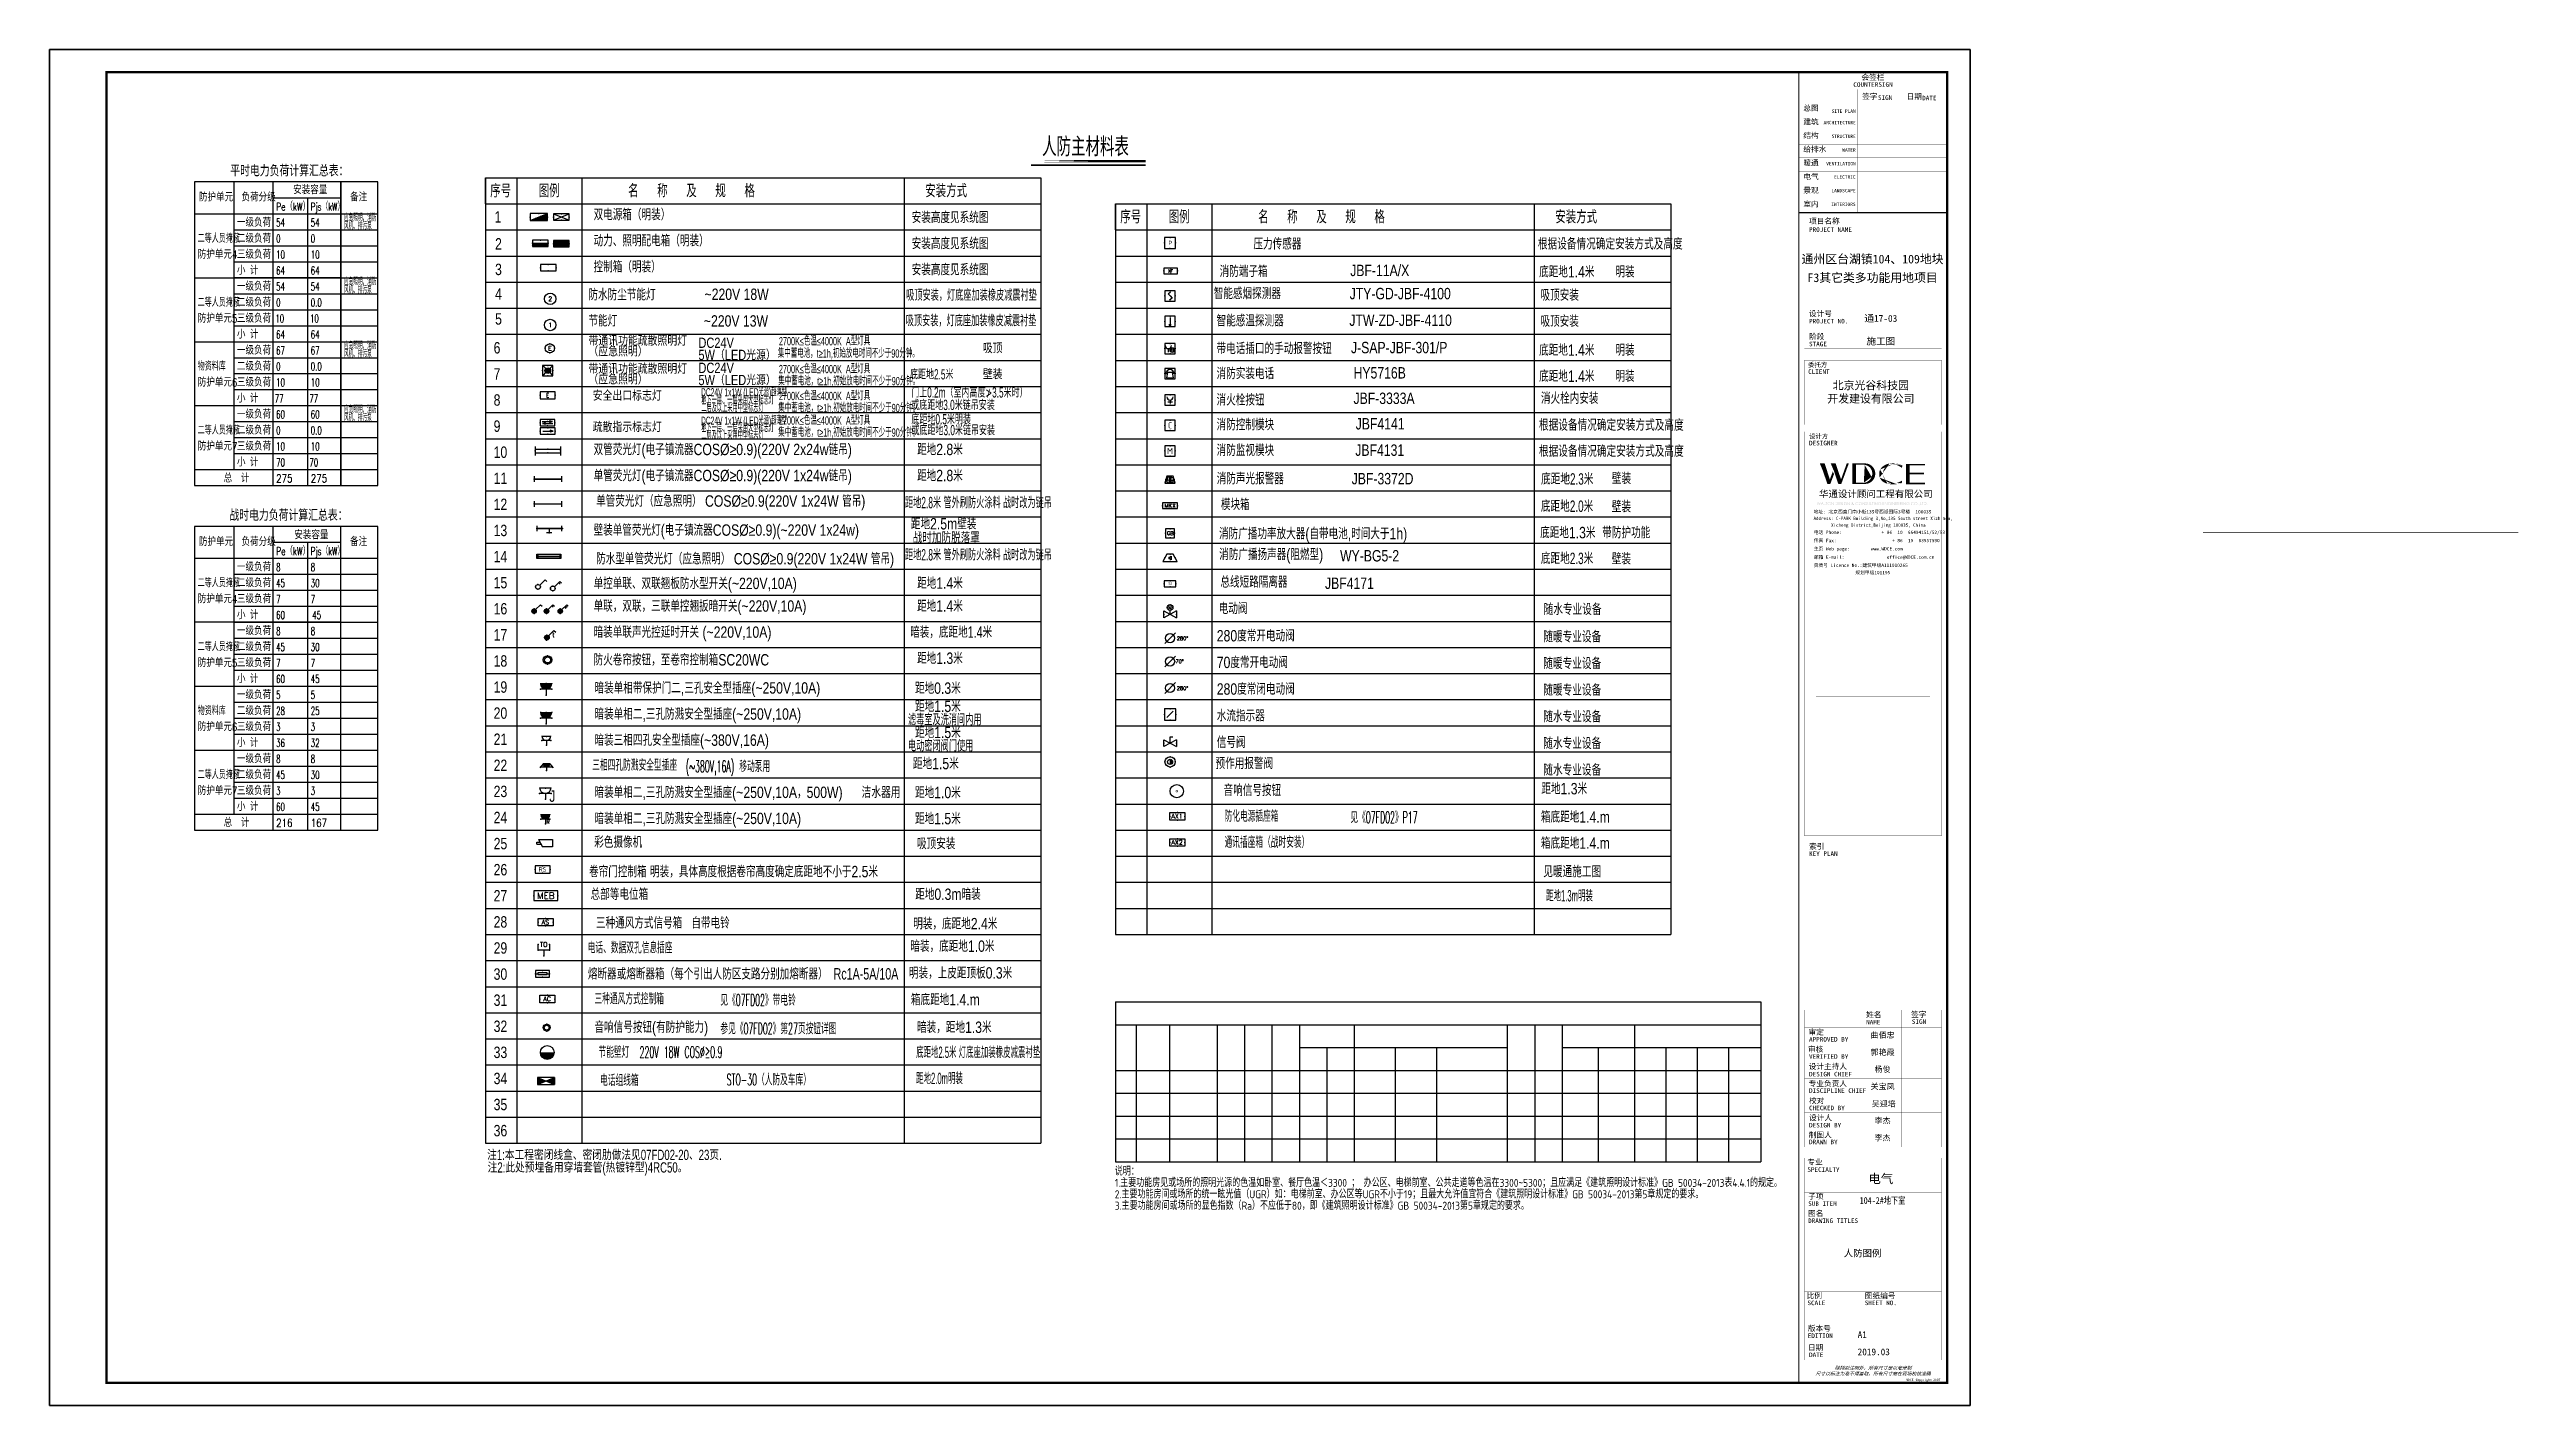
# Model space of a CAD drawing. Extents: x 776418 to 2076422, y -1170708 to 498544.
# Drawn here: x 1052295 to 1160415, y 285153 to 344553 of the extents above; entities that cross this region are included whole.
import ezdxf
from ezdxf.enums import TextEntityAlignment as Align

# ---------------------------------------------------------------- set-up
doc = ezdxf.new("R2010")
doc.units = 0
doc.header["$LTSCALE"] = 1000
doc.header["$MEASUREMENT"] = 0
doc.linetypes.add('CONTINOUS', pattern=[0])
doc.layers.get('0').update_dxf_attribs({"linetype": 'CONTINUOUS'})
for name, color, linetype in [('DIM-动力', 3, 'CONTINUOUS'), ('DIM-照明', 3, 'CONTINUOUS'), ('EL-TEXT', 3, 'CONTINUOUS'), ('EQUIP-动力', 3, 'CONTINUOUS'), ('EQUIP-插座', 3, 'CONTINUOUS'), ('EQUIP-消防', 80, 'CONTINUOUS'), ('EQUIP-照明', 3, 'CONTINUOUS'), ('EQUIP-箱柜', 3, 'CONTINUOUS'), ('EQUIP-通讯', 3, 'CONTINUOUS'), ('PUB_TEXT', 255, 'CONTINUOUS'), ('SHEBEI', 7, 'CONTINUOUS'), ('SHEET_LINE', 6, 'CONTINUOUS'), ('SHEET_TEXT', 7, 'CONTINUOUS'), ('TEL_TAB', 7, 'CONTINUOUS'), ('TEL_TEXT', 3, 'CONTINUOUS'), ('TEL_TITLE', 7, 'CONTINUOUS'), ('WIRE-照明', 1, 'CONTINUOUS'), ('WIRE-通讯', 4, 'CONTINUOUS'), ('WX103', 7, 'CONTINUOUS'), ('字', 7, 'CONTINUOUS'), ('表格线', 3, 'CONTINUOUS')]:
    doc.layers.add(name, color=color, linetype=linetype)
doc.styles.add('_HZTXT', font='txt.shx', dxfattribs={"width": 0.8, "bigfont": 'HZTXT.shx'})
doc.styles.add('_HZXY', font='ros.shx', dxfattribs={"width": 0.7, "bigfont": 'jd.shx'})
doc.styles.add('_TCH_DIM', font='SIMPLEX', dxfattribs={"bigfont": 'GBCBIG'})
doc.styles.add('_TCH_LABEL', font='COMPLEX', dxfattribs={"bigfont": 'GBCBIG'})
doc.styles.add('_TEL_DIM', font='SIMPLEX', dxfattribs={"width": 0.7, "height": 3.5, "bigfont": 'HZTXT'})
doc.styles.add('ros', font='ROS', dxfattribs={"width": 0.7, "bigfont": 'HZTXT'})
doc.styles.get("Standard").update_dxf_attribs({"font": 'gbenor.shx', "bigfont": 'gbcbig.shx'})
doc.styles.add('华文细黑', font='STXIHEI.TTF')

msp = doc.modelspace()

# ---------------------------------------------------------------- texts
at = {"layer": 'DIM-照明', "color": 7, "style": 'ros', "width": 0.7}
for s, p in [('注1:本工程密闭线盒、密闭肋做法见07FD02-20、23页.', (1071462, 295911)), ('注2:此处预埋备用穿墙套管(热镀锌型)4RC50。', (1071485, 295360))]:
    msp.add_text(s, height=450, dxfattribs=at).set_placement(p)
at = {"layer": 'EL-TEXT', "color": 255, "style": '华文细黑'}
msp.add_text('人防图例', height=294, dxfattribs=at).set_placement((1130865, 291681, 0))
at = {"layer": 'SHEBEI', "style": '_HZXY'}
for s, height, width, p in [('人防主材料表', 833.3, 0.8, (1095765, 339872)), ('1', 500, 0.8, (1071790, 336965)), ('双电源箱（明装）', 500, 0.8, (1076124, 337067)), ('安装高度见系统图', 500, 0.8, (1090054, 336943)), ('2', 500, 0.8, (1071811, 335786)), ('动力、照明配电箱（明装）', 500, 0.8, (1076124, 335924)), ('安装高度见系统图', 500, 0.8, (1090054, 335800)), ('压力传感器', 500, 0.8, (1105017, 335785)), ('根据设备情况确定安装方式及高度', 500, 0.65, (1117472, 335785)), ('3', 500, 0.8, (1071811, 334666)), ('控制箱（明装）', 500, 0.8, (1076124, 334781)), ('安装高度见系统图', 500, 0.8, (1090054, 334657)), ('防水防尘节能灯', 500, 0.8, (1075899, 333561)), ('吸顶安装，灯底座加装橡皮减震衬垫', 500, 0.55, (1089812, 333541)), ('智能感烟探测器  ', 500, 0.8, (1103281, 333613)), ('消防端子箱', 500, 0.8, (1103536, 334580)), ('JTY-GD-JBF-4100', 500, 0.8, (1109230, 333607)), (' JBF-11A/X', 500, 0.8, (1109106, 334623)), ('底距地1.4米', 500, 0.8, (1117527, 334562)), ('吸顶安装', 500, 0.8, (1117587, 333542)), ('明装', 500, 0.8, (1120868, 334562)), ('4', 500, 0.8, (1071811, 333588)), ('~220V 18W', 500, 0.8, (1080983, 333577)), ('5', 500, 0.8, (1071811, 332496)), ('节能灯', 500, 0.8, (1075899, 332417)), ('~220V 13W', 500, 0.8, (1080954, 332409)), ('吸顶安装，灯底座加装橡皮减震衬垫', 500, 0.55, (1089793, 332424)), ('智能感温探测器', 500, 0.8, (1103403, 332420)), ('JTW-ZD-JBF-4110', 500, 0.8, (1109216, 332441)), ('吸顶安装', 500, 0.8, (1117587, 332399)), ('6', 500, 0.8, (1071748, 331233)), ('带电话插口的手动报警按钮', 500, 0.8, (1103403, 331204)), ('J-SAP-JBF-301/P', 500, 0.8, (1109288, 331243)), ('底距地1.4米', 500, 0.8, (1117527, 331134)), ('明装', 500, 0.8, (1120868, 331134)), ('7', 500, 0.8, (1071748, 330090)), ('消防实装电话', 500, 0.8, (1103403, 330108)), ('HY5716B', 500, 0.8, (1109401, 330136)), ('底距地1.4米', 500, 0.8, (1117527, 329991)), ('明装', 500, 0.8, (1120868, 329991)), ('8', 500, 0.8, (1071748, 328947)), ('消火栓按钮', 500, 0.8, (1103403, 328953)), ('JBF-3333A', 500, 0.8, (1109398, 329021)), ('消火栓内安装', 500, 0.8, (1117605, 329026)), ('9', 500, 0.8, (1071748, 327804)), ('消防控制模块', 500, 0.8, (1103403, 327867)), ('JBF4141', 500, 0.8, (1109495, 327906)), ('根据设备情况确定安装方式及高度', 500, 0.65, (1117519, 327849)), ('10', 500, 0.8, (1071748, 326661)), ('双管荧光灯(电子镇流器COS%%C≥0.9)(220V 2x24w链吊)', 500, 0.8, (1076124, 326781)), ('距地2.8米', 500, 0.8, (1090288, 326781)), ('消防监视模块', 500, 0.8, (1103403, 326745)), ('JBF4131', 500, 0.8, (1109477, 326751)), ('根据设备情况确定安装方式及高度', 500, 0.65, (1117519, 326707)), ('11', 500, 0.8, (1071748, 325518)), ('单管荧光灯(电子镇流器COS%%C≥0.9)(220V 1x24w链吊)', 500, 0.8, (1076124, 325639)), ('距地2.8米', 500, 0.8, (1090288, 325639)), ('消防声光报警器', 500, 0.8, (1103408, 325505)), ('JBF-3372D', 500, 0.8, (1109319, 325502)), ('底距地2.3米', 500, 0.65, (1117610, 325488)), ('壁装', 500, 0.65, (1120710, 325513)), ('12', 500, 0.8, (1071748, 324376)), ('单管荧光灯（应急照明） COS%%C≥0.9(220V 1x24W 管吊)', 500, 0.8, (1076235, 324522)), ('距地2.8米 管外刷防火涂料 战时改为链吊', 500, 0.55, (1089759, 324454)), ('模块箱', 500, 0.8, (1103591, 324372)), ('底距地2.0米', 500, 0.65, (1117603, 324295)), ('壁装', 500, 0.65, (1120704, 324275)), ('13', 500, 0.8, (1071748, 323233)), ('壁装单管荧光灯(电子镇流器COS%%C≥0.9)(~220V 1x24w)', 500, 0.8, (1076124, 323250)), (' 距地2.5m壁装', 500, 0.8, (1089870, 323526)), ('战时加防脱落罩', 500, 0.8, (1090098, 322912)), ('消防广播功率放大器(自带电池,时间大于1h)', 500, 0.8, (1103510, 323096)), ('底距地1.3米  带防护功能', 500, 0.8, (1117571, 323140)), ('14', 500, 0.8, (1071748, 322090)), ('防水型单管荧光灯（应急照明） COS%%C≥0.9(220V 1x24W 管吊)', 500, 0.8, (1076235, 321995)), ('距地2.8米 管外刷防火涂料 战时改为链吊', 500, 0.55, (1089759, 322168)), ('消防广播扬声器(阻燃型)', 500, 0.8, (1103516, 322184)), ('WY-BG5-2', 500, 0.8, (1108811, 322125)), ('底距地2.3米', 500, 0.65, (1117603, 322010)), ('壁装', 500, 0.65, (1120704, 321990)), ('15', 500, 0.8, (1071748, 320947)), ('单控单联、双联翘板防水型开关(~220V,10A)', 500, 0.8, (1076124, 320915)), ('距地1.4米', 500, 0.8, (1090288, 320927)), ('总线短路隔离器', 500, 0.8, (1103569, 320978)), ('JBF4171', 500, 0.8, (1108150, 320920)), ('16', 500, 0.8, (1071748, 319804)), ('单联，双联，三联单控翘扳暗开关(~220V,10A)', 500, 0.8, (1076124, 319924)), ('距地1.4米', 500, 0.8, (1090288, 319924)), ('电动阀', 500, 0.8, (1103496, 319819)), ('随水专业设备', 500, 0.65, (1117724, 319781)), ('17', 500, 0.8, (1071748, 318661)), ('暗装单联声光控延时开关 (~220V,10A)', 500, 0.8, (1076124, 318781)), ('暗装，底距地1.4米', 500, 0.7, (1089985, 318781)), ('280度常开电动阀', 500, 0.8, (1103412, 318622)), ('随暖专业设备', 500, 0.65, (1117710, 318580)), ('18', 500, 0.8, (1071748, 317518)), ('防火卷帘按钮，至卷帘控制箱SC20WC', 500, 0.8, (1076124, 317568)), ('距地1.3米', 500, 0.8, (1090288, 317639)), ('70度常开电动阀', 500, 0.8, (1103412, 317455)), ('随暖专业设备', 500, 0.65, (1117710, 317412)), ('19', 500, 0.8, (1071748, 316376)), ('暗装单相带保护门二,三孔安全型插座(~250V,10A)', 500, 0.8, (1076164, 316336)), ('距地0.3米', 500, 0.8, (1090198, 316327)), ('280度常闭电动阀', 500, 0.8, (1103412, 316288)), ('随暖专业设备', 500, 0.65, (1117710, 316245)), ('20', 500, 0.8, (1071748, 315233)), ('暗装单相二,三孔防溅安全型插座(~250V,10A)', 500, 0.8, (1076164, 315193)), ('距地1.5米', 500, 0.8, (1090198, 315530)), ('滤毒室及洗消间内用', 500, 0.55, (1089892, 314949)), ('距地1.5米', 500, 0.8, (1090198, 314387)), ('水流指示器', 500, 0.8, (1103412, 315120)), ('随水专业设备', 500, 0.65, (1117710, 315078)), ('21', 500, 0.8, (1071748, 314090)), ('暗装三相四孔安全型插座(~380V,16A)', 500, 0.8, (1076164, 314050)), ('电动密闭阀门使用', 500, 0.55, (1089892, 313806)), ('距地1.5米', 500, 0.8, (1090110, 313024)), ('预作用报警阀', 500, 0.8, (1103357, 313029)), ('信号阀', 500, 0.8, (1103412, 313953)), ('随水专业设备', 500, 0.65, (1117710, 313911)), ('22', 500, 0.8, (1071748, 312947)), ('距地1.3米', 500, 0.8, (1117624, 311924)), ('随水专业设备', 500, 0.65, (1117710, 312744)), ('23', 500, 0.8, (1071748, 311804)), ('J', 500, 0.8, (1074184, 311598)), ('暗装单相二,三孔防溅安全型插座(~250V,10A，500W)', 500, 0.8, (1076164, 311764)), ('距地1.0米', 500, 0.8, (1090198, 311755)), ('音响信号按钮', 500, 0.8, (1103710, 311853)), ('24', 500, 0.8, (1071748, 310661)), ('暗装单相二,三孔防溅安全型插座(~250V,10A)', 500, 0.8, (1076164, 310621)), ('距地1.5米', 500, 0.8, (1090198, 310612)), ('箱底距地1.4.m', 500, 0.8, (1117605, 310683)), ('25', 500, 0.8, (1071748, 309518)), ('彩色摄像机', 500, 0.8, (1076153, 309584)), ('吸顶安装', 500, 0.8, (1090288, 309521)), ('箱底距地1.4.m', 500, 0.8, (1117605, 309540)), ('26', 500, 0.8, (1071748, 308376)), ('卷帘门控制箱 明装，具体高度根据卷帘高度确定底距地不小于2.5米', 500, 0.8, (1075927, 308292)), ('见暖通施工图', 500, 0.65, (1117710, 308294)), ('27', 500, 0.8, (1071748, 307233)), ('总部等电位箱', 500, 0.8, (1075995, 307300)), ('距地0.3m暗装', 500, 0.8, (1090208, 307300)), ('距地1.3m明装', 500, 0.5, (1117835, 307235)), ('28', 500, 0.8, (1071748, 306090)), ('三种通风方式信号箱', 500, 0.8, (1076228, 306047)), ('自带电铃', 500, 0.8, (1080405, 306047)), ('明装，底距地2.4米', 500, 0.8, (1090122, 306011)), ('29', 500, 0.8, (1071748, 304947)), ('暗装，底距地1.0米', 500, 0.8, (1089996, 305027)), ('30', 500, 0.8, (1071748, 303804)), ('熔断器或熔断器箱（每个引出人防区支路分别加熔断器）  Rc1A-5A/10A', 500, 0.7, (1075874, 303814)), ('明装，上皮距顶板0.3米', 500, 0.8, (1089932, 303855)), ('31', 500, 0.8, (1071748, 302661)), ('箱底距地1.4.m', 500, 0.8, (1090019, 302683)), ('32', 500, 0.8, (1071748, 301518)), ('音响信号按钮(有防护能力)', 500, 0.8, (1076164, 301479)), ('暗装，距地1.3米', 500, 0.8, (1090288, 301474)), ('33', 500, 0.8, (1071748, 300376)), ('底距地2.5米 灯底座加装橡皮减震衬垫', 500, 0.5, (1090249, 300378)), ('34', 500, 0.8, (1071748, 299233)), ('距地2.0m明装', 500, 0.5, (1090249, 299235)), ('35', 500, 0.8, (1071748, 298090)), ('36', 500, 0.8, (1071748, 296947))]:
    msp.add_text(s, height=height, dxfattribs=dict(at, width=width)).set_placement(p)
at = {"layer": 'SHEBEI', "linetype": 'CONTINOUS', "style": '_HZTXT', "width": 0.8}
for s, height, p in [('序号', 571.4, (1071599, 338073)), ('图例', 571.4, (1073722, 338073)), ('名  称  及  规  格', 571.43, (1077638, 338073)), ('安装方式', 571.4, (1090648, 338073)), ('序号', 571.4, (1099185, 336930)), ('图例', 571.4, (1101308, 336930)), ('名  称  及  规  格', 571.43, (1105224, 336930)), ('安装方式', 571.4, (1118234, 336930))]:
    msp.add_text(s, height=height, dxfattribs=at).set_placement(p)
at = {"layer": 'SHEBEI', "style": '_TCH_DIM'}
msp.add_text('洁水器用', height=500, dxfattribs=at).set_placement((1087861, 311764))
at = {"layer": 'SHEET_TEXT', "style": '华文细黑'}
msp.add_text('吴迎培', height=250, dxfattribs=at).set_placement((1132087, 298500), align=Align.TOP_LEFT)
for tag, p in [('郭艳霞', (1132564, 300758)), ('曲佰忠', (1132564, 301508)), ('杨俊', (1132564, 300008)), ('关宝凤', (1132564, 299258)), ('李杰', (1132564, 297758)), ('李杰', (1132564, 297008))]:
    msp.add_attdef(tag, text='', height=250, dxfattribs=at).set_placement(p, align=Align.TOP_CENTER)
at = {"layer": 'TEL_TAB', "style": '_TEL_DIM'}
for s, height, width, p in [('安装容量', 347.3, 0.8, (1062969, 338216)), ('防护单元', 347.3, 0.8, (1058844, 337896)), ('负荷分级', 347.3, 0.8, (1060706, 337896)), ('Pe（kW）', 347.3, 0.7, (1062224, 337490)), ('Pjs（kW）', 347.3, 0.65, (1063741, 337490)), ('应急照明、消防', 300, 0.5, (1065198, 337032)), ('备注', 347.3, 0.8, (1065461, 337896)), ('二等人员掩蔽', 350, 0.65, (1058790, 336090)), ('一级负荷', 347.3, 0.8, (1060507, 336790)), ('二级负荷', 347.3, 0.8, (1060507, 336090)), ('54', 350, 0.64, (1062224, 336790)), ('0', 350, 0.64, (1062224, 336090)), ('54', 350, 0.64, (1063741, 336790)), ('0', 350, 0.64, (1063741, 336090)), ('风机、排污泵', 300, 0.5, (1065198, 336672)), ('防护单元4', 347.3, 0.8, (1058790, 335390)), ('三级负荷', 347.3, 0.8, (1060507, 335390)), ('10', 350, 0.64, (1062224, 335390)), ('10', 350, 0.64, (1063741, 335390)), ('小 计', 347.3, 0.8, (1060507, 334690)), ('一级负荷', 347.3, 0.8, (1060507, 333990)), ('54', 350, 0.64, (1062224, 333990)), ('64', 350, 0.64, (1062224, 334690)), ('54', 350, 0.64, (1063741, 333990)), ('64', 350, 0.64, (1063741, 334690)), ('应急照明、消防', 300, 0.5, (1065198, 334232)), ('风机、排污泵', 300, 0.5, (1065198, 333872)), ('二等人员掩蔽', 350, 0.65, (1058790, 333290)), ('二级负荷', 347.3, 0.8, (1060507, 333290)), ('0', 350, 0.64, (1062224, 333290)), ('0.0 ', 350, 0.64, (1063741, 333290)), ('防护单元5', 347.3, 0.8, (1058790, 332590)), ('小 计', 347.3, 0.8, (1060507, 331890)), ('三级负荷', 347.3, 0.8, (1060507, 332590)), ('10', 350, 0.64, (1062192, 332590)), ('64', 350, 0.64, (1062224, 331890)), ('10', 350, 0.64, (1063709, 332590)), ('64', 350, 0.64, (1063741, 331890)), ('物资料库', 350, 0.65, (1058790, 330490)), ('一级负荷', 347.3, 0.8, (1060507, 331190)), ('二级负荷', 347.3, 0.8, (1060507, 330490)), ('67', 350, 0.64, (1062224, 331190)), ('67', 350, 0.64, (1063741, 331190)), ('应急照明、消防', 300, 0.5, (1065198, 331432)), ('风机、排污泵', 300, 0.5, (1065198, 331072)), ('防护单元6', 347.3, 0.8, (1058790, 329790)), ('三级负荷', 347.3, 0.8, (1060507, 329790)), ('0', 350, 0.64, (1062224, 330490)), ('10', 350, 0.64, (1062224, 329790)), ('0.0 ', 350, 0.64, (1063741, 330490)), ('10', 350, 0.64, (1063741, 329790)), ('小 计', 347.3, 0.8, (1060507, 329090)), ('一级负荷', 347.3, 0.8, (1060507, 328390)), ('77', 350, 0.64, (1062164, 329090)), ('60', 350, 0.64, (1062224, 328390)), ('77', 350, 0.64, (1063681, 329090)), ('60', 350, 0.64, (1063741, 328390)), ('应急照明、消防', 300, 0.5, (1065198, 328632)), ('二等人员掩蔽', 350, 0.65, (1058790, 327690)), ('二级负荷', 347.3, 0.8, (1060507, 327690)), ('0', 350, 0.64, (1062224, 327690)), ('0.0 ', 350, 0.64, (1063741, 327690)), ('风机、排污泵', 300, 0.5, (1065198, 328272)), ('防护单元7', 347.3, 0.8, (1058790, 326990)), ('小 计', 347.3, 0.8, (1060507, 326290)), ('三级负荷', 347.3, 0.8, (1060507, 326990)), ('70', 350, 0.64, (1062224, 326290)), ('10', 350, 0.64, (1062224, 326990)), ('70', 350, 0.64, (1063681, 326290)), ('10', 350, 0.64, (1063741, 326990)), ('总  计', 347.3, 0.8, (1059925, 325590)), ('275', 347.3, 0.8, (1062224, 325590)), ('275', 347.3, 0.8, (1063741, 325590)), ('安装容量', 347.3, 0.8, (1063017, 323103)), ('防护单元', 347.3, 0.8, (1058844, 322808)), ('负荷分级', 347.3, 0.8, (1060706, 322808)), ('Pe（kW）', 347.3, 0.7, (1062224, 322403)), ('Pjs（kW）', 347.3, 0.65, (1063741, 322403)), ('备注', 347.3, 0.8, (1065461, 322808)), ('二等人员掩蔽', 350, 0.65, (1058790, 321003)), ('一级负荷', 347.3, 0.8, (1060507, 321703)), ('二级负荷', 347.3, 0.8, (1060507, 321003)), ('8', 350, 0.64, (1062224, 321703)), ('45', 350, 0.64, (1062224, 321003)), ('8', 350, 0.64, (1063741, 321703)), ('30', 350, 0.64, (1063741, 321003)), ('防护单元4', 347.3, 0.8, (1058790, 320303)), ('三级负荷', 347.3, 0.8, (1060507, 320303)), ('7', 350, 0.64, (1062224, 320303)), ('7', 350, 0.64, (1063741, 320303)), ('小 计', 347.3, 0.8, (1060507, 319603)), ('一级负荷', 347.3, 0.8, (1060507, 318903)), ('8', 350, 0.64, (1062224, 318903)), ('60', 350, 0.64, (1062224, 319603)), ('8', 350, 0.64, (1063741, 318903)), ('45', 350, 0.64, (1063806, 319603)), ('二等人员掩蔽', 350, 0.65, (1058790, 318203)), ('防护单元5', 347.3, 0.8, (1058790, 317503)), ('二级负荷', 347.3, 0.8, (1060507, 318203)), ('三级负荷', 347.3, 0.8, (1060507, 317503)), ('45', 350, 0.64, (1062224, 318203)), ('30', 350, 0.64, (1063741, 318203)), ('小 计', 347.3, 0.8, (1060507, 316803)), ('7', 350, 0.64, (1062224, 317503)), ('60', 350, 0.64, (1062224, 316803)), ('7', 350, 0.64, (1063741, 317503)), ('45', 350, 0.64, (1063741, 316803)), ('物资料库', 350, 0.65, (1058790, 315403)), ('一级负荷', 347.3, 0.8, (1060507, 316103)), ('二级负荷', 347.3, 0.8, (1060507, 315403)), ('5', 350, 0.64, (1062224, 316103)), ('28', 350, 0.64, (1062224, 315403)), ('5', 350, 0.64, (1063741, 316103)), ('25', 350, 0.64, (1063741, 315403)), ('防护单元6', 347.3, 0.8, (1058790, 314703)), ('三级负荷', 347.3, 0.8, (1060507, 314703)), ('3', 350, 0.64, (1062224, 314703)), ('3', 350, 0.64, (1063741, 314703)), ('小 计', 347.3, 0.8, (1060507, 314003)), ('一级负荷', 347.3, 0.8, (1060507, 313303)), ('36', 350, 0.64, (1062224, 314003)), ('8', 350, 0.64, (1062224, 313303)), ('32', 350, 0.64, (1063741, 314003)), ('8', 350, 0.64, (1063741, 313303)), ('二等人员掩蔽', 350, 0.65, (1058790, 312603)), ('二级负荷', 347.3, 0.8, (1060507, 312603)), ('45', 350, 0.64, (1062224, 312603)), ('30', 350, 0.64, (1063741, 312603)), ('防护单元7', 347.3, 0.8, (1058790, 311903)), ('小 计', 347.3, 0.8, (1060507, 311203)), ('三级负荷', 347.3, 0.8, (1060507, 311903)), ('3', 350, 0.64, (1062224, 311903)), ('60', 350, 0.64, (1062224, 311203)), ('3', 350, 0.64, (1063741, 311903)), ('45', 350, 0.64, (1063741, 311203)), ('总  计', 347.3, 0.8, (1059925, 310503)), ('216', 347.3, 0.8, (1062224, 310503)), ('167', 347.3, 0.8, (1063741, 310503))]:
    msp.add_text(s, height=height, dxfattribs=dict(at, width=width)).set_placement(p)
at = {"layer": 'TEL_TEXT'}
for s, height, style, width, p in [('平时电力负荷计算汇总表：', 500, '_HZTXT', 0.75, (1060214, 338989)), ('带通讯功能疏散照明灯', 450, '_HZXY', 0.8, (1075899, 331573)), ('DC24V ', 450, '_HZXY', 0.8, (1080716, 331478)), ('2700K≤色温≤4000K  A型灯具', 364.5, '_HZXY', 0.6, (1084239, 331589)), ('（应急照明）', 450, '_HZXY', 0.8, (1075899, 331105)), ('5W（LED光源）', 450, '_HZXY', 0.8, (1080716, 330946)), ('集中蓄电池，t≥1h,初始放电时间不少于90分钟。', 364.5, '_HZXY', 0.6, (1084190, 331052)), ('吸顶', 450, '_HZXY', 0.8, (1093167, 331244)), ('带通讯功能疏散照明灯', 450, '_HZXY', 0.8, (1075899, 330343)), ('（应急照明）', 450, '_HZXY', 0.8, (1075899, 329878)), ('5W（LED光源）', 450, '_HZXY', 0.8, (1080716, 329847)), ('DC24V ', 450, '_HZXY', 0.8, (1080716, 330379)), ('集中蓄电池，t≥1h,初始放电时间不少于90分钟。', 364.5, '_HZXY', 0.6, (1084210, 329841)), ('2700K≤色温≤4000K  A型灯具', 364.5, '_HZXY', 0.6, (1084239, 330368)), ('底距地2.5米', 450, '_HZXY', 0.6, (1089978, 330097)), ('门上0.2m（室内高度≯3.5米时）', 450, '_HZXY', 0.6, (1090030, 329305)), ('壁装', 450, '_HZXY', 0.8, (1093167, 330104)), ('安全出口标志灯', 450, '_HZXY', 0.8, (1076087, 329165)), ('地下一层、一层采用大型标志灯', 350, '_HZXY', 0.5, (1080839, 329005)), ('DC24V 1x1W (LED光源)超薄型', 350, '_HZXY', 0.5, (1080828, 329364)), ('二层及以上采用中型标志灯', 350, '_HZXY', 0.5, (1080839, 328671)), ('集中蓄电池，t≥1h,初始放电时间不少于90分钟。', 364.5, '_HZXY', 0.6, (1084210, 328664)), ('2700K≤色温≤4000K  A型灯具', 364.5, '_HZXY', 0.6, (1084239, 329190)), ('或底距地3.0米链吊安装', 450, '_HZXY', 0.6, (1090030, 328756)), ('疏散指示标志灯', 450, '_HZXY', 0.8, (1076087, 327791)), ('地下一层、一层采用大型标志灯', 350, '_HZXY', 0.5, (1080839, 327798)), ('DC24V 1x1W (LED光源)超薄型', 350, '_HZXY', 0.5, (1080828, 328119)), ('二层及以上采用中型标志灯', 350, '_HZXY', 0.5, (1080839, 327464)), ('集中蓄电池，t≥1h,初始放电时间不少于90分钟。', 364.5, '_HZXY', 0.6, (1084210, 327588)), ('2700K≤色温≤4000K  A型灯具', 364.5, '_HZXY', 0.6, (1084239, 328115)), ('底距地0.5米明装', 450, '_HZXY', 0.6, (1090040, 328130)), ('或底距地3.0米链吊安装', 450, '_HZXY', 0.6, (1090040, 327655)), ('战时电力负荷计算汇总表：', 500, '_HZTXT', 0.75, (1060176, 323902))]:
    msp.add_text(s, height=height, dxfattribs=dict(at, style=style, width=width)).set_placement(p)
at = {"layer": 'TEL_TEXT', "color": 2, "style": '_HZTXT', "width": 0.5}
for s, p in [('三相四孔防溅安全型插座', (1076067, 312957)), ('(~380V,16A) 移动泵用', (1080161, 312901)), ('防化电源插座箱', (1103752, 310723)), ('见《07FD02》P17', (1109264, 310667)), ('通讯插座箱（战时安装）', (1103752, 309580)), ('电话、数据双孔信息插座', (1075866, 304961)), ('三种通风方式控制箱', (1076166, 302723)), ('见《07FD02》带电铃', (1081678, 302667)), ('参见《07FD02》第27页按钮详图', (1081678, 301416)), ('节能壁灯  220V 18W COS%%C≥0.9', (1076342, 300386)), ('电话组线箱', (1076409, 299154)), ('STO-30（人防及车库）', (1081951, 299181))]:
    msp.add_text(s, height=500, dxfattribs=at).set_placement(p)
at = {"layer": 'TEL_TEXT'}
for s, p in [('说明：', (1098948, 295234)), ('1.主要功能房见或场所的照明光源的色温如卧室、餐厅色温＜3300 ； 办公区、电梯前室、公共走道等色温在3300~5300；且应满足《建筑照明设计标准》GB 50034-2013表4.4.1的规定。', (1098948, 294734)), ('2.主要功能房间或场所的统一眩光值（UGR）如：电梯前室、办公区等UGR不小于19；且最大允许值宜符合《建筑照明设计标准》GB 50034-2013第5章规定的要求。', (1098948, 294234)), ('3.主要功能房间或场所的显色指数（Ra）不应低于80，即《建筑照明设计标准》GB 50034-2013第5章规定的要求。', (1098948, 293734))]:
    msp.add_text(s, height=350, rotation=360, dxfattribs=at).set_placement(p)
at = {"layer": 'TEL_TEXT', "color": 3, "char_height": 3.5, "width": 2.52, "attachment_point": 1, "style": '_TEL_DIM'}
for insert in [(1121700, 299338), (1121700, 298338), (1121700, 297338)]:
    msp.add_mtext('-', dxfattribs=dict(at, insert=insert))
at = {"layer": 'TEL_TEXT', "insert": (1121700, 296338), "char_height": 3.5, "width": 2.52, "attachment_point": 1, "style": '_TEL_DIM'}
msp.add_mtext('-', dxfattribs=at)
at = {"layer": '字', "style": '华文细黑', "width": 0.75}
msp.add_text('104-2#地下室', height=300, dxfattribs=at).set_placement((1131562, 293989))

# ---------------------------------------------------------------- blocks, each defined once
blk = doc.blocks.new('A$C00115E70')
at = {"layer": 'WIRE-通讯', "ltscale": 0.001}
blk.add_lwpolyline([(-84100, 59400), (0, 59400), (0, 0), (-84100, 0)], close=True, dxfattribs=at)
blk = doc.blocks.new('WDCE Copyright200X')
at = {"const_width": 0.016}
blk.add_lwpolyline([(-10.6, 1.3, 1), (-11.4, 1.3, 1)], format="xyb", close=True, dxfattribs=at)
at = {"style": '华文细黑'}
for s, p in [('WDCE ', (-11.5, 0.5)), ('     Copyright ', (-3.5, 0.5))]:
    blk.add_text(s, height=1, dxfattribs=at).set_placement(p, align=Align.BOTTOM_RIGHT)
blk.add_text('c', height=0.6, dxfattribs=at).set_placement((-11, 1.3), align=Align.MIDDLE_CENTER)
blk.add_attdef('200X', text='', height=1, dxfattribs=at).set_placement((-0.5, 0.5), align=Align.BOTTOM_RIGHT)
blk = doc.blocks.new('A$C69861949')
at = {"ltscale": 0.001}
h = blk.add_hatch(color=1, dxfattribs=at)
edge = h.paths.add_edge_path()
edge.add_line((6.2, 4.5), (5.7, 5.7))
edge.add_line((5.7, 5.7), (4.4, 2.2))
edge.add_line((4.4, 2.2), (2.1, 9.2))
edge.add_line((2.1, 9.2), (0, 9.2))
edge.add_arc((-16.4, 0.2), 18.7, 17.5872, 28.7762, ccw=False)
edge.add_line((1.4, 5.8), (3.3, 0.2))
edge.add_line((3.3, 0.2), (4.6, 0.2))
edge.add_line((4.6, 0.2), (6.2, 4.5))
h = blk.add_hatch(color=256, dxfattribs=at)
edge = h.paths.add_edge_path()
edge.add_line((12.7, 9.2), (11.8, 9.2))
edge.add_line((11.8, 9.2), (9.3, 2.2))
edge.add_line((9.3, 2.2), (6.9, 9.2))
edge.add_line((6.9, 9.2), (4.8, 9.2))
edge.add_arc((-11.6, 0.2), 18.7, 17.5872, 28.7762, ccw=False)
edge.add_line((6.2, 5.8), (8.1, 0.2))
edge.add_line((8.1, 0.2), (9.4, 0.2))
edge.add_line((9.4, 0.2), (12.7, 9.2))
h = blk.add_hatch(color=256, dxfattribs=at)
edge = h.paths.add_edge_path(flags=16)
edge.add_line((15.8, 8.6), (19.6, 8.6))
edge.add_arc((19.2, 4.8), 3.78, -23.1418, 82.9442, ccw=False)
edge.add_arc((18.6, 5), 4.42, 278.685, 337.5263, ccw=False)
edge.add_line((19.2, 0.7), (15.8, 0.7))
edge.add_line((15.8, 0.7), (15.8, 8.6))
edge = h.paths.add_edge_path()
edge.add_line((19.8, 9.2), (14.3, 9.2))
edge.add_line((14.3, 9.2), (14.3, 0.2))
edge.add_line((14.3, 0.2), (19.8, 0.2))
edge.add_arc((19.8, 4.7), 4.5, 270, 450)
h = blk.add_hatch(color=256, dxfattribs=at)
edge = h.paths.add_edge_path()
edge.add_arc((32.1, 5.3), 4.85, 246.0393, 272.6902)
edge.add_arc((32, 6.9), 6.49, 272.7072, 286.0208)
edge.add_arc((32.4, 6.8), 6.25, 283.4194, 305.53)
edge.add_line((36, 1.7), (36, 0.7))
edge.add_arc((33, 7.2), 7.17, 276.4266, 294.9218, ccw=False)
edge.add_arc((32.3, 12.9), 12.9, 257.7178, 276.4266, ccw=False)
edge.add_arc((30.7, 5.1), 4.95, 205.7856, 257.7178, ccw=False)
edge.add_arc((31.4, 4.5), 5.41, 157.6279, 196.1138, ccw=False)
edge.add_arc((31.4, 3.2), 6.01, 98.7561, 146.4478, ccw=False)
edge.add_arc((32, -1.3), 10.6, 83.9971, 98.116, ccw=False)
edge.add_arc((32.4, 0.8), 8.38, 63.158, 85.4353, ccw=False)
edge.add_line((36.2, 8.3), (35.9, 7.3))
edge.add_arc((31.1, 1.1), 7.81, 52.0262, 73.2155)
edge.add_arc((32.2, 4.9), 3.84, 73.2155, 96.604)
edge.add_arc((32.4, 3.3), 5.47, 96.604, 125.55)
edge.add_arc((31.3, 4.8), 3.68, 125.55, 164.03)
edge.add_arc((31.7, 4.7), 4.06, 164.03, 213.6257)
edge.add_arc((32, 4.8), 4.37, 213.6257, 245.272)
blk.add_hatch(color=256, dxfattribs=at).paths.add_polyline_path([(45.6, 5.1), (39.4, 5.1), (39.4, 8.3), (46.1, 8.3), (46.1, 9), (37.8, 9), (37.8, 0), (46.1, 0), (46.1, 0.7), (39.4, 0.7), (39.4, 4.4), (45.6, 4.4)])
blk = doc.blocks.new('A$C51FB5BAD')
at = {"layer": 'SHEET_TEXT'}
h = blk.add_hatch(color=256, dxfattribs=at)
h.paths.add_polyline_path([(-886, -18950), (-883, -18943), (-875, -18940), (-867, -18943), (-864, -18950), (-867, -18958), (-875, -18961), (-883, -18958)])
h.paths.add_polyline_path([(-994, -18829), (-1021, -18829), (-1021, -18959), (-980, -18959), (-972, -18959), (-959, -18957), (-949, -18955), (-941, -18951), (-1009, -18947), (-1009, -18842), (-999, -18842), (-943, -18838), (-954, -18833), (-959, -18832), (-968, -18830), (-980, -18829)])
h.paths.add_polyline_path([(-943, -18838), (-999, -18842), (-997, -18842), (-984, -18842), (-973, -18843), (-964, -18844), (-963, -18844), (-952, -18848), (-943, -18854), (-943, -18854), (-935, -18862), (-930, -18872), (-929, -18874), (-926, -18884), (-925, -18896), (-925, -18896), (-926, -18908), (-929, -18918), (-934, -18927), (-941, -18935), (-949, -18941), (-959, -18944), (-960, -18944), (-968, -18946), (-980, -18946), (-994, -18947), (-1009, -18947), (-941, -18951), (-933, -18946), (-926, -18938), (-919, -18929), (-919, -18928), (-915, -18918), (-913, -18907), (-912, -18896), (-912, -18889), (-914, -18878), (-917, -18868), (-918, -18864), (-924, -18854), (-931, -18846), (-934, -18844)])
h.paths.add_polyline_path([(-1040, -18829), (-1111, -18829), (-1111, -18842), (-1082, -18842), (-1082, -18959), (-1069, -18959), (-1069, -18842), (-1040, -18842)])
h.paths.add_polyline_path([(-1168, -18829), (-1181, -18829), (-1181, -18959), (-1118, -18959), (-1118, -18946), (-1168, -18946)])
h.paths.add_polyline_path([(-1221, -18935), (-1209, -18941), (-1227, -18974), (-1236, -18970)])
h.paths.add_polyline_path([(-1281, -18950), (-1277, -18943), (-1270, -18940), (-1262, -18943), (-1259, -18950), (-1262, -18958), (-1270, -18961), (-1277, -18958)])
h.paths.add_polyline_path([(-1377, -18826), (-1378, -18826), (-1390, -18827), (-1400, -18830), (-1410, -18835), (-1412, -18836), (-1376, -18838), (-1365, -18839), (-1355, -18842), (-1346, -18848), (-1337, -18855), (-1330, -18863), (-1325, -18872), (-1322, -18883), (-1321, -18894), (-1321, -18894), (-1322, -18906), (-1325, -18916), (-1330, -18925), (-1337, -18934), (-1345, -18941), (-1354, -18946), (-1365, -18949), (-1376, -18949), (-1339, -18952), (-1330, -18945), (-1323, -18938), (-1316, -18928), (-1315, -18926), (-1311, -18916), (-1308, -18905), (-1307, -18894), (-1307, -18891), (-1309, -18880), (-1312, -18870), (-1316, -18860), (-1318, -18857), (-1324, -18849), (-1332, -18841), (-1341, -18835), (-1344, -18833), (-1354, -18829), (-1365, -18827)])
h.paths.add_polyline_path([(-1412, -18836), (-1421, -18843), (-1429, -18851), (-1435, -18860), (-1436, -18862), (-1441, -18873), (-1443, -18883), (-1444, -18895), (-1444, -18897), (-1443, -18908), (-1440, -18919), (-1435, -18929), (-1434, -18930), (-1427, -18939), (-1419, -18947), (-1410, -18953), (-1407, -18954), (-1397, -18959), (-1387, -18961), (-1375, -18962), (-1373, -18962), (-1362, -18961), (-1351, -18958), (-1341, -18953), (-1339, -18952), (-1376, -18949), (-1386, -18949), (-1396, -18946), (-1406, -18941), (-1414, -18933), (-1421, -18925), (-1426, -18916), (-1429, -18906), (-1431, -18895), (-1431, -18894), (-1429, -18883), (-1426, -18873), (-1422, -18863), (-1415, -18855), (-1407, -18848), (-1398, -18843), (-1387, -18840), (-1376, -18838)])
h.paths.add_polyline_path([(-1521, -18826), (-1525, -18826), (-1536, -18827), (-1547, -18830), (-1557, -18835), (-1559, -18836), (-1521, -18838), (-1511, -18839), (-1500, -18842), (-1491, -18846), (-1482, -18853), (-1474, -18861), (-1464, -18853), (-1471, -18846), (-1479, -18839), (-1489, -18833), (-1499, -18829), (-1510, -18827)])
h.paths.add_polyline_path([(-1559, -18836), (-1568, -18842), (-1576, -18850), (-1582, -18859), (-1583, -18861), (-1588, -18871), (-1590, -18882), (-1591, -18893), (-1590, -18905), (-1588, -18915), (-1584, -18925), (-1579, -18934), (-1571, -18943), (-1571, -18943), (-1563, -18950), (-1520, -18950), (-1521, -18950), (-1533, -18949), (-1543, -18946), (-1553, -18941), (-1561, -18934), (-1561, -18934), (-1568, -18925), (-1574, -18916), (-1576, -18906), (-1577, -18894), (-1577, -18894), (-1576, -18883), (-1573, -18873), (-1568, -18863), (-1561, -18855), (-1560, -18855), (-1552, -18848), (-1542, -18843), (-1532, -18840), (-1521, -18838)])
h.paths.add_polyline_path([(-1474, -18929), (-1481, -18935), (-1489, -18941), (-1499, -18946), (-1509, -18949), (-1520, -18950), (-1563, -18950), (-1554, -18955), (-1544, -18959), (-1533, -18961), (-1521, -18962), (-1510, -18961), (-1499, -18959), (-1489, -18955), (-1481, -18951), (-1472, -18945), (-1464, -18936)])
h.paths.add_polyline_path([(-1713, -18826), (-1715, -18826), (-1727, -18827), (-1737, -18829), (-1747, -18833), (-1756, -18839), (-1764, -18846), (-1770, -18853), (-1776, -18862), (-1781, -18872), (-1783, -18883), (-1784, -18894), (-1784, -18903), (-1781, -18914), (-1777, -18924), (-1771, -18933), (-1764, -18942), (-1761, -18944), (-1753, -18951), (-1711, -18950), (-1714, -18950), (-1725, -18948), (-1735, -18945), (-1745, -18940), (-1753, -18933), (-1754, -18933), (-1761, -18924), (-1766, -18914), (-1769, -18904), (-1770, -18893), (-1770, -18887), (-1768, -18876), (-1763, -18866), (-1759, -18860), (-1751, -18852), (-1741, -18846), (-1734, -18843), (-1723, -18840), (-1712, -18839), (-1672, -18837), (-1681, -18832), (-1692, -18829), (-1702, -18827)])
h.paths.add_polyline_path([(-1672, -18837), (-1712, -18839), (-1709, -18839), (-1698, -18841), (-1687, -18844), (-1681, -18847), (-1672, -18853), (-1663, -18860), (-1654, -18851), (-1654, -18851), (-1663, -18843)])
h.paths.add_polyline_path([(-1646, -18897), (-1702, -18897), (-1702, -18909), (-1660, -18909), (-1661, -18911), (-1664, -18922), (-1669, -18931), (-1677, -18939), (-1679, -18941), (-1689, -18946), (-1699, -18949), (-1711, -18950), (-1753, -18951), (-1744, -18956), (-1734, -18959), (-1723, -18961), (-1711, -18962), (-1703, -18962), (-1692, -18960), (-1681, -18957), (-1672, -18951), (-1664, -18945), (-1659, -18938), (-1653, -18930), (-1649, -18920), (-1647, -18909)])
h.paths.add_polyline_path([(-1918, -18829), (-1908, -18861), (-1822, -18959), (-1832, -18929)])
h.paths.add_polyline_path([(-1918, -18829), (-1921, -18829), (-1921, -18959), (-1908, -18959), (-1908, -18861)])
h.paths.add_polyline_path([(-1819, -18829), (-1832, -18829), (-1832, -18929), (-1822, -18959), (-1819, -18959)])
h.paths.add_polyline_path([(-1964, -18829), (-1951, -18829), (-1951, -18959), (-1964, -18959)])
h.paths.add_polyline_path([(-2045, -18829), (-2071, -18829), (-2071, -18959), (-2058, -18959), (-2058, -18899), (-2051, -18899), (-2020, -18898), (-2010, -18895), (-2002, -18890), (-2058, -18886), (-2058, -18842), (-2035, -18842), (-2002, -18837), (-2005, -18835), (-2016, -18831), (-2021, -18830), (-2031, -18829)])
h.paths.add_polyline_path([(-2002, -18837), (-2035, -18842), (-2032, -18842), (-2020, -18843), (-2011, -18847), (-2006, -18853), (-2004, -18864), (-2005, -18873), (-2011, -18881), (-2013, -18882), (-2023, -18885), (-2036, -18886), (-2058, -18886), (-2002, -18890), (-1996, -18884), (-1991, -18875), (-1990, -18864), (-1990, -18859), (-1993, -18849), (-1995, -18846)])
h.paths.add_polyline_path([(-2020, -18898), (-2051, -18899), (-2035, -18899), (-2032, -18899)], flags=17)
h.paths.add_polyline_path([(-2051, -18899), (-2004, -18959), (-1988, -18959), (-2035, -18899)])
h.paths.add_polyline_path([(-2094, -18829), (-2169, -18829), (-2169, -18959), (-2095, -18959), (-2095, -18946), (-2156, -18946), (-2156, -18895), (-2095, -18895), (-2095, -18882), (-2156, -18882), (-2156, -18842), (-2094, -18842)])
h.paths.add_polyline_path([(-2191, -18829), (-2265, -18829), (-2265, -18959), (-2192, -18959), (-2192, -18946), (-2252, -18946), (-2252, -18895), (-2192, -18895), (-2192, -18882), (-2252, -18882), (-2252, -18842), (-2191, -18842)])
h.paths.add_polyline_path([(-2396, -18829), (-2386, -18861), (-2300, -18959), (-2310, -18929)])
h.paths.add_polyline_path([(-2396, -18829), (-2399, -18829), (-2399, -18959), (-2386, -18959), (-2386, -18861)])
h.paths.add_polyline_path([(-2297, -18829), (-2310, -18829), (-2310, -18929), (-2300, -18959), (-2297, -18959)])
h.paths.add_polyline_path([(-2442, -18829), (-2429, -18829), (-2429, -18959), (-2442, -18959)])
h.paths.add_polyline_path([(-2523, -18826), (-2525, -18826), (-2536, -18827), (-2547, -18829), (-2557, -18833), (-2566, -18839), (-2574, -18846), (-2580, -18853), (-2586, -18862), (-2590, -18872), (-2593, -18883), (-2594, -18894), (-2593, -18903), (-2591, -18914), (-2587, -18924), (-2581, -18933), (-2574, -18942), (-2571, -18944), (-2563, -18951), (-2520, -18950), (-2524, -18950), (-2535, -18948), (-2545, -18945), (-2554, -18940), (-2563, -18933), (-2563, -18933), (-2571, -18924), (-2576, -18914), (-2579, -18904), (-2580, -18893), (-2580, -18887), (-2577, -18876), (-2572, -18866), (-2568, -18860), (-2560, -18852), (-2551, -18846), (-2544, -18843), (-2533, -18840), (-2522, -18839), (-2482, -18837), (-2491, -18832), (-2501, -18829), (-2512, -18827)])
h.paths.add_polyline_path([(-2482, -18837), (-2522, -18839), (-2519, -18839), (-2508, -18841), (-2497, -18844), (-2491, -18847), (-2482, -18853), (-2473, -18860), (-2463, -18851), (-2463, -18851), (-2472, -18843)])
h.paths.add_polyline_path([(-2455, -18897), (-2511, -18897), (-2511, -18909), (-2470, -18909), (-2470, -18911), (-2474, -18922), (-2479, -18931), (-2487, -18939), (-2489, -18941), (-2498, -18946), (-2509, -18949), (-2520, -18950), (-2563, -18951), (-2554, -18956), (-2544, -18959), (-2533, -18961), (-2521, -18962), (-2513, -18962), (-2501, -18960), (-2491, -18957), (-2482, -18951), (-2474, -18945), (-2468, -18938), (-2463, -18930), (-2459, -18920), (-2456, -18909)])
h.paths.add_polyline_path([(-2728, -18829), (-2718, -18861), (-2632, -18959), (-2642, -18929)])
h.paths.add_polyline_path([(-2728, -18829), (-2731, -18829), (-2731, -18959), (-2718, -18959), (-2718, -18861)])
h.paths.add_polyline_path([(-2629, -18829), (-2642, -18829), (-2642, -18929), (-2632, -18959), (-2629, -18959)])
h.paths.add_polyline_path([(-2753, -18829), (-2828, -18829), (-2828, -18959), (-2754, -18959), (-2754, -18946), (-2815, -18946), (-2815, -18895), (-2754, -18895), (-2754, -18882), (-2815, -18882), (-2815, -18842), (-2753, -18842)])
h.paths.add_polyline_path([(-2956, -18826), (-2958, -18826), (-2969, -18827), (-2980, -18829), (-2990, -18833), (-2999, -18839), (-3007, -18846), (-3013, -18853), (-3019, -18862), (-3023, -18872), (-3026, -18883), (-3027, -18894), (-3026, -18903), (-3024, -18914), (-3020, -18924), (-3014, -18933), (-3007, -18942), (-3004, -18944), (-2996, -18951), (-2953, -18950), (-2957, -18950), (-2968, -18948), (-2978, -18945), (-2988, -18940), (-2996, -18933), (-2996, -18933), (-3004, -18924), (-3009, -18914), (-3012, -18904), (-3013, -18893), (-3013, -18887), (-3010, -18876), (-3005, -18866), (-3001, -18860), (-2994, -18852), (-2984, -18846), (-2977, -18843), (-2966, -18840), (-2955, -18839), (-2915, -18837), (-2924, -18832), (-2934, -18829), (-2945, -18827)])
h.paths.add_polyline_path([(-2915, -18837), (-2955, -18839), (-2952, -18839), (-2941, -18841), (-2930, -18844), (-2924, -18847), (-2915, -18853), (-2906, -18860), (-2896, -18851), (-2897, -18851), (-2905, -18843)])
h.paths.add_polyline_path([(-2888, -18897), (-2945, -18897), (-2945, -18909), (-2903, -18909), (-2903, -18911), (-2907, -18922), (-2912, -18931), (-2920, -18939), (-2922, -18941), (-2932, -18946), (-2942, -18949), (-2953, -18950), (-2996, -18951), (-2987, -18956), (-2977, -18959), (-2966, -18961), (-2954, -18962), (-2946, -18962), (-2934, -18960), (-2924, -18957), (-2915, -18951), (-2907, -18945), (-2901, -18938), (-2896, -18930), (-2892, -18920), (-2889, -18909)])
h.paths.add_polyline_path([(-3161, -18829), (-3151, -18861), (-3065, -18959), (-3075, -18929)])
h.paths.add_polyline_path([(-3161, -18829), (-3164, -18829), (-3164, -18959), (-3151, -18959), (-3151, -18861)])
h.paths.add_polyline_path([(-3062, -18829), (-3075, -18829), (-3075, -18929), (-3065, -18959), (-3062, -18959)])
h.paths.add_polyline_path([(-3207, -18829), (-3194, -18829), (-3194, -18959), (-3207, -18959)])
h.paths.add_polyline_path([(-3224, -18829), (-3295, -18829), (-3295, -18842), (-3266, -18842), (-3266, -18959), (-3253, -18959), (-3253, -18842), (-3224, -18842)])
h.paths.add_polyline_path([(-3352, -18829), (-3365, -18829), (-3365, -18959), (-3302, -18959), (-3302, -18946), (-3352, -18946)])
h.paths.add_polyline_path([(-3398, -18829), (-3410, -18829), (-3410, -18907), (-3411, -18919), (-3412, -18928), (-3412, -18929), (-3417, -18939), (-3418, -18940), (-3427, -18947), (-3429, -18948), (-3440, -18950), (-3468, -18953), (-3459, -18959), (-3450, -18961), (-3439, -18962), (-3436, -18962), (-3425, -18960), (-3415, -18955), (-3415, -18955), (-3407, -18947), (-3401, -18938), (-3400, -18931), (-3398, -18921), (-3398, -18907)])
h.paths.add_polyline_path([(-3470, -18829), (-3483, -18829), (-3483, -18907), (-3483, -18914), (-3482, -18926), (-3481, -18935), (-3479, -18939), (-3473, -18949), (-3468, -18953), (-3440, -18950), (-3444, -18950), (-3455, -18946), (-3457, -18945), (-3465, -18937), (-3466, -18936), (-3470, -18926), (-3470, -18920), (-3470, -18907)])
h.paths.add_polyline_path([(-3547, -18826), (-3550, -18826), (-3561, -18829), (-3570, -18835), (-3571, -18836), (-3577, -18845), (-3579, -18856), (-3579, -18857), (-3576, -18868), (-3576, -18870), (-3569, -18879), (-3569, -18879), (-3562, -18885), (-3552, -18894), (-3546, -18898), (-3537, -18906), (-3531, -18912), (-3528, -18917), (-3525, -18927), (-3526, -18934), (-3532, -18943), (-3538, -18947), (-3549, -18949), (-3575, -18951), (-3567, -18957), (-3558, -18961), (-3547, -18962), (-3541, -18962), (-3531, -18958), (-3522, -18952), (-3518, -18947), (-3513, -18938), (-3511, -18927), (-3513, -18917), (-3518, -18907), (-3523, -18901), (-3530, -18894), (-3540, -18886), (-3545, -18882), (-3555, -18874), (-3561, -18868), (-3562, -18866), (-3565, -18856), (-3565, -18853), (-3560, -18844), (-3558, -18842), (-3548, -18839), (-3521, -18838), (-3529, -18831), (-3536, -18828)])
h.paths.add_polyline_path([(-3521, -18838), (-3548, -18839), (-3544, -18840), (-3534, -18844), (-3531, -18846), (-3524, -18855), (-3513, -18847)], flags=17)
h.paths.add_polyline_path([(-3576, -18928), (-3587, -18935), (-3582, -18943), (-3575, -18951), (-3549, -18949), (-3552, -18949), (-3561, -18946), (-3569, -18939)])
h.paths.add_polyline_path([(-3704, -18829), (-3694, -18861), (-3608, -18959), (-3618, -18929)])
h.paths.add_polyline_path([(-3704, -18829), (-3707, -18829), (-3707, -18959), (-3694, -18959), (-3694, -18861)])
h.paths.add_polyline_path([(-3605, -18829), (-3618, -18829), (-3618, -18929), (-3608, -18959), (-3605, -18959)])
h.paths.add_polyline_path([(-3802, -18826), (-3804, -18826), (-3815, -18827), (-3826, -18830), (-3836, -18835), (-3838, -18836), (-3802, -18838), (-3791, -18839), (-3781, -18842), (-3772, -18848), (-3763, -18855), (-3756, -18863), (-3751, -18872), (-3748, -18883), (-3747, -18894), (-3747, -18894), (-3748, -18906), (-3751, -18916), (-3756, -18925), (-3763, -18934), (-3771, -18941), (-3780, -18946), (-3791, -18949), (-3802, -18949), (-3765, -18952), (-3756, -18945), (-3748, -18938), (-3742, -18928), (-3741, -18926), (-3737, -18916), (-3734, -18905), (-3733, -18894), (-3733, -18891), (-3734, -18880), (-3737, -18870), (-3742, -18860), (-3743, -18857), (-3750, -18849), (-3758, -18841), (-3767, -18835), (-3770, -18833), (-3780, -18829), (-3791, -18827)])
h.paths.add_polyline_path([(-3838, -18836), (-3847, -18843), (-3855, -18851), (-3861, -18860), (-3862, -18862), (-3866, -18873), (-3869, -18883), (-3870, -18895), (-3870, -18897), (-3869, -18908), (-3866, -18919), (-3861, -18929), (-3860, -18930), (-3853, -18939), (-3845, -18947), (-3836, -18953), (-3833, -18954), (-3823, -18959), (-3813, -18961), (-3801, -18962), (-3799, -18962), (-3788, -18961), (-3777, -18958), (-3767, -18953), (-3765, -18952), (-3802, -18949), (-3812, -18949), (-3822, -18946), (-3832, -18941), (-3840, -18933), (-3847, -18925), (-3852, -18916), (-3855, -18906), (-3856, -18895), (-3856, -18894), (-3855, -18883), (-3852, -18873), (-3848, -18863), (-3841, -18855), (-3833, -18848), (-3823, -18843), (-3813, -18840), (-3802, -18838)])
h.paths.add_polyline_path([(-3947, -18826), (-3951, -18826), (-3962, -18827), (-3973, -18830), (-3983, -18835), (-3985, -18836), (-3947, -18838), (-3937, -18839), (-3926, -18842), (-3917, -18846), (-3908, -18853), (-3900, -18861), (-3890, -18853), (-3896, -18846), (-3905, -18839), (-3915, -18833), (-3925, -18829), (-3936, -18827)])
h.paths.add_polyline_path([(-3985, -18836), (-3994, -18842), (-4001, -18850), (-4008, -18859), (-4009, -18861), (-4014, -18871), (-4016, -18882), (-4017, -18893), (-4016, -18905), (-4014, -18915), (-4010, -18925), (-4004, -18934), (-3997, -18943), (-3997, -18943), (-3989, -18950), (-3946, -18950), (-3947, -18950), (-3959, -18949), (-3969, -18946), (-3979, -18941), (-3987, -18934), (-3987, -18934), (-3994, -18925), (-3999, -18916), (-4002, -18906), (-4003, -18894), (-4003, -18894), (-4002, -18883), (-3999, -18873), (-3994, -18863), (-3987, -18855), (-3986, -18855), (-3978, -18848), (-3968, -18843), (-3958, -18840), (-3947, -18838)])
h.paths.add_polyline_path([(-3900, -18929), (-3907, -18935), (-3915, -18941), (-3925, -18946), (-3935, -18949), (-3946, -18950), (-3989, -18950), (-3980, -18955), (-3969, -18959), (-3959, -18961), (-3947, -18962), (-3936, -18961), (-3925, -18959), (-3915, -18955), (-3907, -18951), (-3898, -18945), (-3890, -18936)])
h.paths.add_polyline_path([(-4149, -18834), (-4150, -18834), (-4161, -18836), (-4170, -18840), (-4176, -18847), (-4179, -18857), (-4179, -18859), (-4175, -18870), (-4175, -18870), (-4170, -18878), (-4162, -18888), (-4170, -18894), (-4153, -18898), (-4120, -18933), (-4124, -18935), (-4134, -18942), (-4142, -18946), (-4148, -18948), (-4158, -18950), (-4184, -18954), (-4181, -18956), (-4171, -18961), (-4160, -18962), (-4160, -18962), (-4148, -18961), (-4138, -18958), (-4132, -18955), (-4122, -18949), (-4111, -18942), (-4094, -18940), (-4101, -18933), (-4095, -18928), (-4111, -18924), (-4144, -18890), (-4140, -18887), (-4152, -18881), (-4156, -18875), (-4163, -18865), (-4166, -18858), (-4161, -18849), (-4160, -18849), (-4150, -18846), (-4129, -18841), (-4129, -18841), (-4138, -18836)])
h.paths.add_polyline_path([(-4129, -18841), (-4150, -18846), (-4149, -18846), (-4139, -18849), (-4134, -18857), (-4135, -18863), (-4141, -18871), (-4152, -18881), (-4140, -18887), (-4131, -18879), (-4125, -18871), (-4123, -18868), (-4121, -18857), (-4122, -18850)], flags=17)
h.paths.add_polyline_path([(-4170, -18894), (-4178, -18902), (-4185, -18910), (-4186, -18912), (-4191, -18922), (-4193, -18932), (-4193, -18934), (-4190, -18945), (-4184, -18954), (-4158, -18950), (-4164, -18949), (-4174, -18944), (-4176, -18941), (-4180, -18931), (-4180, -18928), (-4175, -18918), (-4172, -18914), (-4164, -18907), (-4153, -18898)])
h.paths.add_polyline_path([(-4095, -18911), (-4101, -18916), (-4111, -18924), (-4095, -18928), (-4086, -18920)])
h.paths.add_polyline_path([(-4094, -18940), (-4111, -18942), (-4095, -18959), (-4077, -18959), (-4078, -18957), (-4087, -18948)])
h.paths.add_polyline_path([(-4369, -18829), (-4358, -18861), (-4273, -18959), (-4283, -18929)])
h.paths.add_polyline_path([(-4369, -18829), (-4372, -18829), (-4372, -18959), (-4358, -18959), (-4358, -18861)])
h.paths.add_polyline_path([(-4270, -18829), (-4283, -18829), (-4283, -18929), (-4273, -18959), (-4270, -18959)])
h.paths.add_polyline_path([(-4454, -18826), (-4456, -18826), (-4468, -18827), (-4479, -18829), (-4489, -18833), (-4497, -18839), (-4506, -18846), (-4512, -18853), (-4518, -18862), (-4522, -18872), (-4525, -18883), (-4526, -18894), (-4525, -18903), (-4523, -18914), (-4518, -18924), (-4513, -18933), (-4505, -18942), (-4503, -18944), (-4495, -18951), (-4452, -18950), (-4456, -18950), (-4467, -18948), (-4477, -18945), (-4486, -18940), (-4495, -18933), (-4495, -18933), (-4502, -18924), (-4508, -18914), (-4511, -18904), (-4512, -18893), (-4511, -18887), (-4509, -18876), (-4504, -18866), (-4500, -18860), (-4492, -18852), (-4483, -18846), (-4475, -18843), (-4465, -18840), (-4454, -18839), (-4413, -18837), (-4423, -18832), (-4433, -18829), (-4443, -18827)])
h.paths.add_polyline_path([(-4413, -18837), (-4454, -18839), (-4450, -18839), (-4440, -18841), (-4429, -18844), (-4423, -18847), (-4414, -18853), (-4405, -18860), (-4395, -18851), (-4395, -18851), (-4404, -18843)])
h.paths.add_polyline_path([(-4387, -18897), (-4443, -18897), (-4443, -18909), (-4402, -18909), (-4402, -18911), (-4405, -18922), (-4411, -18931), (-4419, -18939), (-4421, -18941), (-4430, -18946), (-4440, -18949), (-4452, -18950), (-4495, -18951), (-4486, -18956), (-4475, -18959), (-4464, -18961), (-4452, -18962), (-4444, -18962), (-4433, -18960), (-4423, -18957), (-4414, -18951), (-4406, -18945), (-4400, -18938), (-4395, -18930), (-4391, -18920), (-4388, -18909)])
h.paths.add_polyline_path([(-4572, -18829), (-4559, -18829), (-4559, -18959), (-4572, -18959)])
h.paths.add_polyline_path([(-4634, -18826), (-4637, -18826), (-4647, -18829), (-4656, -18835), (-4658, -18836), (-4663, -18845), (-4665, -18856), (-4665, -18857), (-4663, -18868), (-4662, -18870), (-4656, -18879), (-4656, -18879), (-4649, -18885), (-4638, -18894), (-4633, -18898), (-4624, -18906), (-4618, -18912), (-4614, -18917), (-4612, -18927), (-4613, -18934), (-4618, -18943), (-4625, -18947), (-4636, -18949), (-4661, -18951), (-4653, -18957), (-4644, -18961), (-4634, -18962), (-4627, -18962), (-4617, -18958), (-4608, -18952), (-4604, -18947), (-4599, -18938), (-4597, -18927), (-4599, -18917), (-4605, -18907), (-4609, -18901), (-4617, -18894), (-4627, -18886), (-4632, -18882), (-4642, -18874), (-4647, -18868), (-4649, -18866), (-4652, -18856), (-4652, -18853), (-4647, -18844), (-4645, -18842), (-4634, -18839), (-4607, -18838), (-4615, -18831), (-4623, -18828)])
h.paths.add_polyline_path([(-4607, -18838), (-4634, -18839), (-4631, -18840), (-4621, -18844), (-4618, -18846), (-4610, -18855), (-4600, -18847)], flags=17)
h.paths.add_polyline_path([(-4662, -18928), (-4673, -18935), (-4669, -18943), (-4661, -18951), (-4636, -18949), (-4639, -18949), (-4647, -18946), (-4655, -18939)])
h.paths.add_polyline_path([(-4682, -18829), (-4757, -18829), (-4757, -18959), (-4683, -18959), (-4683, -18946), (-4744, -18946), (-4744, -18895), (-4683, -18895), (-4683, -18882), (-4744, -18882), (-4744, -18842), (-4682, -18842)])
h.paths.add_polyline_path([(-4864, -18829), (-4891, -18829), (-4891, -18959), (-4850, -18959), (-4842, -18959), (-4830, -18957), (-4820, -18955), (-4811, -18951), (-4879, -18947), (-4879, -18842), (-4870, -18842), (-4813, -18838), (-4824, -18833), (-4829, -18832), (-4839, -18830), (-4850, -18829)])
h.paths.add_polyline_path([(-4813, -18838), (-4870, -18842), (-4867, -18842), (-4854, -18842), (-4843, -18843), (-4834, -18844), (-4833, -18844), (-4823, -18848), (-4813, -18854), (-4813, -18854), (-4805, -18862), (-4800, -18872), (-4799, -18874), (-4796, -18884), (-4795, -18896), (-4795, -18896), (-4796, -18908), (-4799, -18918), (-4804, -18927), (-4811, -18935), (-4819, -18941), (-4830, -18944), (-4830, -18944), (-4839, -18946), (-4850, -18946), (-4864, -18947), (-4879, -18947), (-4811, -18951), (-4804, -18946), (-4796, -18938), (-4790, -18929), (-4789, -18928), (-4785, -18918), (-4783, -18907), (-4782, -18896), (-4782, -18889), (-4784, -18878), (-4787, -18868), (-4789, -18864), (-4794, -18854), (-4801, -18846), (-4804, -18844)])
h.paths.add_polyline_path([(-5067, -18829), (-5057, -18861), (-4971, -18959), (-4981, -18929)])
h.paths.add_polyline_path([(-5067, -18829), (-5070, -18829), (-5070, -18959), (-5057, -18959), (-5057, -18861)])
h.paths.add_polyline_path([(-4968, -18829), (-4981, -18829), (-4981, -18929), (-4971, -18959), (-4968, -18959)])
h.paths.add_polyline_path([(-5165, -18826), (-5167, -18826), (-5178, -18827), (-5189, -18830), (-5199, -18835), (-5201, -18836), (-5165, -18838), (-5154, -18839), (-5144, -18842), (-5134, -18848), (-5125, -18855), (-5119, -18863), (-5114, -18872), (-5110, -18883), (-5109, -18894), (-5109, -18894), (-5110, -18906), (-5114, -18916), (-5118, -18925), (-5125, -18934), (-5133, -18941), (-5143, -18946), (-5153, -18949), (-5165, -18949), (-5128, -18952), (-5119, -18945), (-5111, -18938), (-5105, -18928), (-5104, -18926), (-5099, -18916), (-5097, -18905), (-5096, -18894), (-5096, -18891), (-5097, -18880), (-5100, -18870), (-5105, -18860), (-5106, -18857), (-5113, -18849), (-5121, -18841), (-5130, -18835), (-5133, -18833), (-5143, -18829), (-5154, -18827)])
h.paths.add_polyline_path([(-5201, -18836), (-5210, -18843), (-5217, -18851), (-5224, -18860), (-5225, -18862), (-5229, -18873), (-5232, -18883), (-5233, -18895), (-5232, -18897), (-5231, -18908), (-5228, -18919), (-5223, -18929), (-5222, -18930), (-5216, -18939), (-5208, -18947), (-5198, -18953), (-5196, -18954), (-5186, -18959), (-5175, -18961), (-5164, -18962), (-5161, -18962), (-5150, -18961), (-5140, -18958), (-5130, -18953), (-5128, -18952), (-5165, -18949), (-5175, -18949), (-5185, -18946), (-5194, -18941), (-5203, -18933), (-5210, -18925), (-5215, -18916), (-5218, -18906), (-5219, -18895), (-5219, -18894), (-5218, -18883), (-5215, -18873), (-5210, -18863), (-5203, -18855), (-5195, -18848), (-5186, -18843), (-5176, -18840), (-5165, -18838)])
h.paths.add_polyline_path([(-5246, -18829), (-5317, -18829), (-5317, -18842), (-5288, -18842), (-5288, -18959), (-5275, -18959), (-5275, -18842), (-5246, -18842)])
h.paths.add_polyline_path([(-5374, -18829), (-5387, -18829), (-5387, -18959), (-5324, -18959), (-5324, -18946), (-5374, -18946)])
h.paths.add_polyline_path([(-5468, -18824), (-5470, -18853), (-5448, -18901), (-5492, -18901), (-5442, -18915), (-5421, -18959), (-5408, -18959)])
h.paths.add_polyline_path([(-5468, -18824), (-5471, -18824), (-5532, -18959), (-5518, -18959), (-5498, -18915), (-5442, -18915), (-5492, -18901), (-5470, -18853)])
h.paths.add_polyline_path([(-5545, -18829), (-5558, -18829), (-5585, -18926), (-5585, -18962), (-5583, -18962)])
h.paths.add_polyline_path([(-5622, -18829), (-5623, -18861), (-5585, -18962), (-5585, -18926)])
h.paths.add_polyline_path([(-5622, -18829), (-5625, -18829), (-5662, -18926), (-5665, -18962), (-5663, -18962), (-5623, -18861)])
h.paths.add_polyline_path([(-5688, -18829), (-5702, -18829), (-5665, -18962), (-5662, -18926)])
at = {"layer": 'SHEET_LINE', "const_width": 50}
for points in [[(-6500, 0), (-6500, -6150), (0, -6150), (0, 0)], [(-6500, -57400), (0, -57400), (0, -6150), (-6500, -6150)]]:
    blk.add_lwpolyline(points, close=True, dxfattribs=at)
at = {"layer": 'SHEET_LINE', "const_width": 5}
for points in [[(-6500, -750), (0, -750)], [(-3914, -750), (-3914, -6150)], [(-1910, -750), (-1910, -6150)], [(-6500, -1350), (0, -1350)], [(-6500, -1950), (0, -1950)], [(-6500, -2550), (0, -2550)], [(-6500, -3150), (0, -3150)], [(-6500, -3750), (0, -3750)], [(-6500, -4350), (0, -4350)], [(-6500, -4950), (0, -4950)], [(-6500, -4950), (0, -4950)], [(-6500, -5550), (0, -5550)], [(-6500, -6150), (0, -6150)], [(-6250, -11113), (-250, -11113)], [(-6250, -12113), (-250, -12113)], [(-250, -15440), (-250, -12613), (-6250, -12613), (-6250, -15440)], [(-6250, -15440), (-250, -15440)], [(-6250, -15740), (-6250, -33443)], [(-6250, -15740), (-250, -15740)], [(-6250, -33443), (-250, -33443), (-250, -15740)], [(-5750, -22389), (-750, -22389)], [(-5750, -27343), (-750, -27343)], [(-6250, -33443), (-250, -33443)], [(-5750, -32740), (-750, -32740)], [(-6250, -34426), (-250, -34426)], [(-6250, -47074), (-250, -47074), (-250, -41074), (-6250, -41074), (-6250, -47074)], [(-3750, -41074), (-3750, -47074)], [(-2000, -41074), (-2000, -47074)], [(-6250, -41824), (-250, -41824)], [(-6250, -42574), (-250, -42574)], [(-6250, -43324), (-250, -43324)], [(-6250, -44074), (-250, -44074)], [(-6250, -44824), (-250, -44824)], [(-6250, -45574), (-250, -45574)], [(-6250, -46324), (-250, -46324)], [(-6250, -47550), (-250, -47550), (-250, -56400), (-6250, -56400), (-6250, -47550)], [(-6250, -49050), (-250, -49050)], [(-6250, -49800), (-250, -49800)], [(-6250, -53400), (-250, -53400)], [(-3750, -53400), (-3750, -54800)], [(-6250, -54800), (-250, -54800)], [(-6250, -55600), (-250, -55600)]]:
    blk.add_lwpolyline(points, dxfattribs=at)
at = {"layer": 'SHEET_TEXT', "ltscale": 0.001, "xscale": 100, "yscale": 100, "zscale": 100}
blk.add_blockref('A$C69861949', (-5578, -18053), dxfattribs=at)
at = {"layer": 'SHEET_TEXT', "xscale": 100, "yscale": 100, "zscale": 100}
blk.add_blockref('WDCE Copyright200X', (-250, -57400), dxfattribs=at).add_auto_attribs({'200X': '2007'})
at = {"layer": 'SHEET_TEXT', "style": '华文细黑'}
for s, height, p in [('COUNTERSIGN', 200, (-3250, -440)), ('会签栏', 240, (-3250, -100))]:
    blk.add_text(s, height=height, dxfattribs=at).set_placement(p, align=Align.TOP_CENTER)
for s, height, p in [('签字', 240, (-3722, -937)), ('SIGN', 200, (-3032, -1012)), ('日期', 240, (-1779, -942)), ('DATE', 200, (-1096, -1030)), ('建筑', 240, (-6300, -2050)), ('总图', 240, (-6300, -1450)), ('结构', 240, (-6300, -2650)), ('给排水', 240, (-6300, -3250)), ('暖通', 240, (-6300, -3850)), ('景观', 240, (-6300, -5050)), ('电气', 240, (-6300, -4450)), ('室内', 240, (-6300, -5650)), ('项目名称', 240, (-6050, -6400)), ('PROJECT NAME', 200, (-6050, -6792)), ('设计号', 240, (-6054, -10452)), ('PROJECT NO.', 200, (-6050, -10803)), ('STAGE', 200, (-6050, -11803)), ('阶段', 240, (-6050, -11453)), ('委托方', 200, (-6090, -12714)), ('CLIENT', 200, (-6090, -13014)), ('KEY PLAN', 200, (-6050, -34126)), ('索引', 240, (-6050, -33786)), ('审定', 240, (-6073, -41919)), ('姓名', 240, (-3550, -41153)), ('NAME', 200, (-3550, -41504)), ('签字', 240, (-1581, -41143)), ('SIGN', 200, (-1550, -41480)), ('审核', 240, (-6095, -42671)), ('APPROVED BY', 200, (-6050, -42256)), ('VERIFIED BY', 200, (-6050, -43009)), ('设计主持人', 240, (-6068, -43424)), ('专业负责人', 240, (-6067, -44174)), ('DESIGN CHIEF', 200, (-6050, -43781)), ('校对', 240, (-6050, -44924)), ('CHECKED BY', 200, (-6050, -45263)), ('DISCIPLINE CHIEF', 200, (-6050, -44502)), ('制图人', 240, (-6061, -46424)), ('设计人', 240, (-6050, -45674)), ('DESIGN BY', 200, (-6050, -46017)), ('专业', 240, (-6123, -47607)), ('DRAWN BY', 200, (-6050, -46750)), ('SPECIALTY', 200, (-6123, -47962)), ('SUB ITEM', 200, (-6088, -49450)), ('子项', 240, (-6088, -49108)), ('DRAWING TITLES', 200, (-6091, -50200)), ('图名', 240, (-6091, -49859)), ('比例', 240, (-6156, -53458)), ('SCALE', 200, (-6119, -53800)), ('SHEET NO.', 200, (-3610, -53800)), ('图纸编号', 240, (-3610, -53468)), ('版本号', 240, (-6100, -54897)), ('EDITION', 200, (-6106, -55239)), ('日期', 240, (-6100, -55732)), ('DATE', 200, (-6050, -56074))]:
    blk.add_text(s, height=height, dxfattribs=at).set_placement(p, align=Align.TOP_LEFT)
for s, p in [('ARCHITECTURE', (-4006, -2130)), ('SITE PLAN', (-4006, -1630)), ('STRUCTURE', (-4006, -2730)), ('VENTILATION', (-4006, -3930)), ('WATER', (-4006, -3330)), ('LANDSCAPE', (-4014, -5111)), ('ELECTRIC', (-4014, -4511)), ('INTERIORS', (-4014, -5711))]:
    blk.add_text(s, height=150, dxfattribs=at).set_placement(p, align=Align.TOP_RIGHT)
at = {"layer": 'SHEET_TEXT', "color": 6, "style": '华文细黑'}
for s, p in [('设计方', (-6050, -15842)), ('DESIGNER', (-6050, -16142))]:
    blk.add_text(s, height=200, dxfattribs=at).set_placement(p, align=Align.TOP_LEFT)
at = {"layer": 'SHEET_TEXT', "style": '华文细黑'}
for s, height, p in [('华通设计顾问工程有限公司', 296.23, (-5615, -18619)), ('地址: 北京西直门南小街135号西派国际3号楼  100035', 148.12, (-5844, -19325)), ('传真 Fax:                     + 86  10  83957590', 148.12, (-5842, -20584)), ('电话 Phone:               + 86  10  66494151/52/53', 148.12, (-5842, -20225)), ('资质号 Licence No.:建筑甲级A111010265', 148.12, (-5842, -21667)), ('主页 Web page:        www.WDCE.com', 148.12, (-5842, -20945)), ('邮箱 E-mail:                office@WDCE.com.cn ', 148.12, (-5842, -21312)), ('规划甲级101195', 148.1, (-4020, -21987))]:
    blk.add_text(s, height=height, dxfattribs=at).set_placement(p)
at = {"layer": 'SHEET_TEXT', "style": '华文细黑', "width": 0.9}
for s, p in [('Address: C-PARK Building 3,No,135 South street Xizhimen,', (-5853, -19614)), ('Xicheng District,Beijing 100035, China', (-5083, -19909))]:
    blk.add_text(s, height=148.12, dxfattribs=at).set_placement(p)
at = {"layer": 'SHEET_TEXT', "style": '华文细黑', "oblique": 20}
for s, p in [('尺寸以标注为准不得量取，所有尺寸需在现场校核准确', (-3250, -57000)), ('除特别注明外，所有尺寸是以毫米制', (-3250, -56750))]:
    blk.add_text(s, height=150, dxfattribs=at).set_placement(p, align=Align.MIDDLE_CENTER)
at = {"layer": '字', "style": '华文细黑'}
for s, p in [('A1', (-3921, -55441)), ('2019.03', (-3921, -56193))]:
    blk.add_text(s, height=296.2, dxfattribs=at).set_placement(p)
at = {"layer": '字', "width": 78154.16, "attachment_point": 5, "style": '华文细黑'}
for s, insert, char_height in [('通州区台湖镇104、109地块', (-3267, -8206), 380), ('F3其它类多功能用地项目', (-3267, -9023), 380), ('通17-03', (-2906, -10797), 300), ('施工图', (-2906, -11797), 300), ('北京光谷科技园\\P开发建设有限公司', (-3343, -14027), 350), ('电气', (-2908, -48482), 400)]:
    blk.add_mtext(s, dxfattribs=dict(at, insert=insert, char_height=char_height))
blk = doc.blocks.new('*X115')
at = {"color": 0}
for p, q in [((-250, 33), (-183, 100)), ((-250, 68), (-218, 100)), ((-247, 0), (-147, 100)), ((-212, 0), (-112, 100)), ((-177, 0), (-77, 100)), ((-141, 0), (-41, 100)), ((-106, 0), (-6, 100)), ((-71, 0), (29, 100)), ((-35, 0), (65, 100)), ((0, 0), (100, 100)), ((35, 0), (135, 100)), ((71, 0), (171, 100)), ((106, 0), (206, 100)), ((141, 0), (241, 100)), ((177, 0), (250, 73)), ((212, 0), (250, 38)), ((247, 0), (250, 3))]:
    blk.add_line(p, q, dxfattribs=at)
blk = doc.blocks.new('$equip$00002138')
for p, q in [((0.75, 0.6), (-0.75, 0.6)), ((-0.75, 0.6), (-0.75, 0)), ((-0.75, 0.3), (0.75, 0.3)), ((-0.75, 0), (0.75, 0)), ((0.75, 0), (0.75, 0.6))]:
    blk.add_line(p, q)
at = {"const_width": 0.3}
blk.add_lwpolyline([(-0.75, 0.15), (0.75, 0.15)], dxfattribs=at)
for p in [(-0.75, 0.3), (0, 0.6), (0, 0), (0.75, 0.3)]:
    blk.add_point(p)
at = {"xscale": 0.00300000000061118, "yscale": 0.00300000000061118, "zscale": 0.00300000000061118}
blk.add_blockref('*X115', (0, 0), dxfattribs=at)
at = {"style": '_TCH_LABEL', "flags": 9}
blk.add_attdef('A', (0, 0), '', height=0.00002, dxfattribs=at)
blk = doc.blocks.new('$equip$00001765')
for p, q in [((-1.2, 0.42), (-1.2, -0.42)), ((-1.2, 0.17), (1.2, 0.17)), ((1.2, 0.42), (1.2, -0.42)), ((-1.2, -0.17), (1.2, -0.17))]:
    blk.add_line(p, q)
at = {"const_width": 0.1}
for points in [[(-1.2, 0.17), (1.2, 0.17)], [(-1.2, -0.17), (1.2, -0.17)]]:
    blk.add_lwpolyline(points, dxfattribs=at)
at = {"layer": 'EQUIP-照明'}
for p in [(-1.2, 0), (0, 0.17), (1.2, 0), (0, -0.17)]:
    blk.add_point(p, dxfattribs=at)
at = {"layer": 'EQUIP-照明', "flags": 9}
blk.add_attdef('A', (0, 0), '', height=0.00002, dxfattribs=at)
blk = doc.blocks.new('$equip$00002137')
for p, q in [((0.75, 0.6), (-0.75, 0.6)), ((-0.75, 0.6), (-0.75, 0)), ((-0.75, 0), (0.75, 0)), ((0.75, 0), (0.75, 0.6))]:
    blk.add_line(p, q)
for p in [(-0.75, 0.3), (0, 0.6), (0, 0), (0.75, 0.3)]:
    blk.add_point(p)
at = {"style": '_TCH_LABEL', "flags": 9}
blk.add_attdef('A', (0, 0), '', height=0.00002, dxfattribs=at)
blk = doc.blocks.new('$equip$00002146')
for p, q in [((-0.75, 0), (0.75, 0.6)), ((-0.75, 0.6), (0.75, 0)), ((0.75, 0.6), (-0.75, 0.6)), ((-0.75, 0.6), (-0.75, 0)), ((-0.75, 0), (0.75, 0)), ((0.75, 0), (0.75, 0.6))]:
    blk.add_line(p, q)
for p in [(-0.75, 0.3), (0, 0.6), (0, 0), (0.75, 0.3)]:
    blk.add_point(p)
at = {"style": '_TCH_LABEL', "flags": 9}
blk.add_attdef('A', (0, 0), '', height=0.00002, dxfattribs=at)
blk = doc.blocks.new('*X125')
at = {"color": 0}
for p, q in [((-250, 33), (-83, 200)), ((-250, 68), (-118, 200)), ((-250, 104), (-154, 200)), ((-250, 139), (-189, 200)), ((-250, 174), (-224, 200)), ((-247, 0), (-47, 200)), ((-212, 0), (-12, 200)), ((-177, 0), (23, 200)), ((-141, 0), (59, 200)), ((-106, 0), (94, 200)), ((-71, 0), (129, 200)), ((-35, 0), (165, 200)), ((0, 0), (200, 200)), ((35, 0), (235, 200)), ((71, 0), (250, 179)), ((106, 0), (250, 144)), ((141, 0), (250, 109)), ((177, 0), (250, 73)), ((212, 0), (250, 38)), ((247, 0), (250, 3))]:
    blk.add_line(p, q, dxfattribs=at)
blk = doc.blocks.new('$equip$00002144')
for p, q in [((0.75, 0.6), (-0.75, 0.6)), ((-0.75, 0.6), (-0.75, 0)), ((-0.75, 0), (0.75, 0)), ((0.75, 0), (0.75, 0.6))]:
    blk.add_line(p, q)
at = {"const_width": 0.6}
blk.add_lwpolyline([(-0.75, 0.3), (0.75, 0.3)], dxfattribs=at)
for p in [(-0.75, 0.3), (0, 0.6), (0, 0), (0.75, 0.3)]:
    blk.add_point(p)
at = {"xscale": 0.00300000000061118, "yscale": 0.00300000000061118, "zscale": 0.00300000000061118}
blk.add_blockref('*X125', (0, 0), dxfattribs=at)
at = {"style": '_TCH_LABEL', "flags": 9}
blk.add_attdef('A', (0, 0), '', height=0.00002, dxfattribs=at)
blk = doc.blocks.new('$equip$00002001')
for p, q in [((0.15, 0.36), (0.63, 0.83)), ((0.63, 0.83), (0.77, 0.69))]:
    blk.add_line(p, q)
blk.add_circle((0, 0.21), 0.208)
for p in [(-0.21, 0.21), (0, 0.42), (0, 0), (0.21, 0.21)]:
    blk.add_point(p)
for points in [[(-0.18, 0.31), (0.18, 0.31), (-0.21, 0.21), (0.21, 0.21)], [(-0.18, 0.1), (0.18, 0.1), (-0.21, 0.21), (0.21, 0.21)], [(-0.1, 0.39), (0.1, 0.39), (-0.18, 0.31), (0.18, 0.31)], [(-0.1, 0.03), (0.1, 0.03), (-0.18, 0.1), (0.18, 0.1)], [(0, 0.42), (0, 0.42), (-0.1, 0.39), (0.1, 0.39)], [(0, 0), (0, 0), (-0.1, 0.03), (0.1, 0.03)]]:
    blk.add_solid(points)
at = {"flags": 9}
blk.add_attdef('A', (0, 0), '', height=0.00002, dxfattribs=at)
blk = doc.blocks.new('$equip$00002002')
for p, q in [((0.15, 0.36), (0.62, 0.83)), ((0.51, 0.72), (0.65, 0.58)), ((0.62, 0.83), (0.77, 0.69))]:
    blk.add_line(p, q)
blk.add_circle((0, 0.21), 0.208)
for points in [[(-0.18, 0.31), (0.18, 0.31), (-0.21, 0.21), (0.21, 0.21)], [(-0.18, 0.1), (0.18, 0.1), (-0.21, 0.21), (0.21, 0.21)], [(-0.1, 0.39), (0.1, 0.39), (-0.18, 0.31), (0.18, 0.31)], [(-0.1, 0.03), (0.1, 0.03), (-0.18, 0.1), (0.18, 0.1)], [(0, 0.42), (0, 0.42), (-0.1, 0.39), (0.1, 0.39)], [(0, 0), (0, 0), (-0.1, 0.03), (0.1, 0.03)]]:
    blk.add_solid(points)
at = {"layer": 'EQUIP-照明'}
for p in [(-0.21, 0.21), (0, 0.42), (0, 0), (0.21, 0.21)]:
    blk.add_point(p, dxfattribs=at)
at = {"layer": 'EQUIP-照明', "flags": 9}
blk.add_attdef('A', (0, 0), '', height=0.00002, dxfattribs=at)
blk = doc.blocks.new('$equip$00002003')
for p, q in [((0.15, 0.36), (0.63, 0.83)), ((0.4, 0.61), (0.54, 0.47)), ((0.51, 0.72), (0.65, 0.58)), ((0.63, 0.83), (0.77, 0.69))]:
    blk.add_line(p, q)
blk.add_circle((0, 0.21), 0.208)
for points in [[(-0.18, 0.31), (0.18, 0.31), (-0.21, 0.21), (0.21, 0.21)], [(-0.18, 0.1), (0.18, 0.1), (-0.21, 0.21), (0.21, 0.21)], [(-0.1, 0.39), (0.1, 0.39), (-0.18, 0.31), (0.18, 0.31)], [(-0.1, 0.03), (0.1, 0.03), (-0.18, 0.1), (0.18, 0.1)], [(0, 0.42), (0, 0.42), (-0.1, 0.39), (0.1, 0.39)], [(0, 0), (0, 0), (-0.1, 0.03), (0.1, 0.03)]]:
    blk.add_solid(points)
at = {"layer": 'EQUIP-照明'}
for p in [(-0.21, 0.21), (0, 0.42), (0, 0), (0.21, 0.21)]:
    blk.add_point(p, dxfattribs=at)
at = {"layer": 'EQUIP-照明', "flags": 9}
blk.add_attdef('A', (0, 0), '', height=0.00002, dxfattribs=at)
blk = doc.blocks.new('_LINKPT1')
blk.add_line((0, 0), (0, 0))
blk = doc.blocks.new('M_I71UQN')
for p, q in [((-0.85, 0.1), (-0.56, 0.1)), ((-0.85, -0.1), (-0.85, 0.1)), ((-0.7, 0.35), (0.65, 0.35)), ((-0.7, 0.35), (-0.3, -0.35)), ((0.65, 0.35), (0.65, -0.35)), ((-0.85, -0.1), (-0.44, -0.1)), ((0.65, -0.35), (-0.3, -0.35))]:
    blk.add_line(p, q)
at = {"xscale": 0.002, "yscale": 0.002, "zscale": 0.002}
for p in [(0, 0.35), (0.65, 0), (0, -0.35)]:
    blk.add_blockref('_LINKPT1', p, dxfattribs=at)
at = {"width": 0.8, "flags": 9}
blk.add_attdef('A', (0, 0), '', height=0.00002, dxfattribs=at)
blk = doc.blocks.new('$equip$00001237')
for p, q in [((-0.5, 1.05), (-0.5, 1)), ((-0.5, 1), (0.5, 1)), ((0.5, 0.5), (-0.5, 0.5)), ((0, 0.5), (0, 0)), ((0.5, 1.05), (0.5, 1))]:
    blk.add_line(p, q)
blk.add_arc((0, 1), 0.5, 180, 0)
for p in [(-0.5, 0.5), (0, 1), (0, 0), (0.5, 0.5)]:
    blk.add_point(p)
for points in [[(0.43, 0.75), (-0.43, 0.75), (0.5, 1), (-0.5, 1)], [(0.25, 0.57), (-0.25, 0.57), (0.43, 0.75), (-0.43, 0.75)], [(0, 0.5), (0, 0.5), (0.25, 0.57), (-0.25, 0.57)]]:
    blk.add_solid(points)
at = {"flags": 9}
blk.add_attdef('A', (0, 0), '', height=0.00002, dxfattribs=at)
blk = doc.blocks.new('$equip$00002128')
for p, q in [((0.75, 0.6), (-0.75, 0.6)), ((-0.75, 0.6), (-0.75, 0)), ((-0.75, 0), (0.75, 0)), ((0.75, 0), (0.75, 0.6))]:
    blk.add_line(p, q)
for p in [(-0.75, 0.3), (0, 0.6), (0, 0), (0.75, 0.3)]:
    blk.add_point(p)
at = {"layer": 'TEL_TEXT', "style": '_TEL_DIM'}
blk.add_attdef('$TEXT$', text='', height=0.4, dxfattribs=at).set_placement((0, 0.3), align=Align.MIDDLE_CENTER)
at = {"layer": 'TEL_TEXT', "style": '_TEL_DIM', "flags": 1}
blk.add_attdef('A', text='', height=0.00002, dxfattribs=at).set_placement((0, 0), align=Align.MIDDLE_CENTER)
blk = doc.blocks.new('$equip$00001222')
for p, q in [((0.15, 0.36), (0.62, 0.83)), ((0.62, 0.83), (0.77, 0.69))]:
    blk.add_line(p, q)
blk.add_circle((0, 0.21), 0.208)
at = {"layer": 'EQUIP-照明'}
for p in [(-0.21, 0.21), (0, 0.42), (0, 0), (0.21, 0.21)]:
    blk.add_point(p, dxfattribs=at)
at = {"layer": 'EQUIP-照明', "flags": 9}
blk.add_attdef('A', (0, 0), '', height=0.00002, dxfattribs=at)
blk = doc.blocks.new('$equip$00001223')
for p, q in [((0.15, 0.36), (0.62, 0.83)), ((0.51, 0.72), (0.65, 0.58)), ((0.62, 0.83), (0.77, 0.69))]:
    blk.add_line(p, q)
blk.add_circle((0, 0.21), 0.208)
at = {"layer": 'EQUIP-照明'}
for p in [(-0.21, 0.21), (0, 0.42), (0, 0), (0.21, 0.21)]:
    blk.add_point(p, dxfattribs=at)
at = {"layer": 'EQUIP-照明', "flags": 9}
blk.add_attdef('A', (0, 0), '', height=0.00002, dxfattribs=at)
blk = doc.blocks.new('$equip$00001164')
for p, q in [((-1.2, 0.66), (-1.2, 0.16)), ((-1.2, 0.41), (1.2, 0.41)), ((0, 0.41), (0, 0)), ((0, 0), (0, 0)), ((1.2, 0.66), (1.2, 0.16))]:
    blk.add_line(p, q)
at = {"const_width": 0.14}
for points in [[(-1.2, 0.41), (1.2, 0.41)], [(-0.28, 0), (0.28, 0)]]:
    blk.add_lwpolyline(points, dxfattribs=at)
for p in [(-1.2, 0.41), (0, 0.41), (0, 0), (1.2, 0.41)]:
    blk.add_point(p)
at = {"flags": 9}
blk.add_attdef('A', (0, 0), '', height=0.00002, dxfattribs=at)
blk = doc.blocks.new('$equip$00001822')
for p, q in [((0.15, 0.36), (0.62, 0.83)), ((0.62, 0.83), (0.77, 0.69))]:
    blk.add_line(p, q)
blk.add_circle((0, 0.21), 0.208)
for p in [(-0.21, 0.21), (-0.02, 0), (0, 0.42), (0.21, 0.21)]:
    blk.add_point(p)
for points in [[(-0.18, 0.31), (0.18, 0.31), (-0.21, 0.21), (0.21, 0.21)], [(-0.18, 0.1), (0.18, 0.1), (-0.21, 0.21), (0.21, 0.21)], [(-0.1, 0.39), (0.1, 0.39), (-0.18, 0.31), (0.18, 0.31)], [(-0.1, 0.03), (0.1, 0.03), (-0.18, 0.1), (0.18, 0.1)], [(0, 0.42), (0, 0.42), (-0.1, 0.39), (0.1, 0.39)], [(0, 0), (0, 0), (-0.1, 0.03), (0.1, 0.03)]]:
    blk.add_solid(points)
at = {"color": 7, "style": '_TEL_DIM'}
blk.add_attdef('$TEXT$', text='', height=0.4, dxfattribs=at).set_placement((0.58, 0.46), align=Align.MIDDLE_CENTER)
at = {"color": 7, "style": '_TEL_DIM', "flags": 1}
blk.add_attdef('A', text='', height=0.00002, dxfattribs=at).set_placement((0, 0), align=Align.MIDDLE_CENTER)
blk = doc.blocks.new('$equip$00001674')
for p, q in [((-0.5, 0.5), (-0.5, 1)), ((0.5, 0.5), (-0.5, 0.5)), ((0, 0.5), (0, 0)), ((0.5, 1), (0.5, 0.5))]:
    blk.add_line(p, q)
for p in [(-0.5, 1), (-0.5, 0.5), (0, 0), (0.5, 1), (0.5, 0.5)]:
    blk.add_point(p)
at = {"style": '_TCH_LABEL', "flags": 8}
blk.add_attdef('$TEXT$', text='', height=0.4, dxfattribs=at).set_placement((0, 1), align=Align.MIDDLE_CENTER)
at = {"style": '_TCH_LABEL', "flags": 9}
blk.add_attdef('A', (0, 0), '', height=0.00002, dxfattribs=at)
blk = doc.blocks.new('$equip$00001315')
for p, q in [((0.62, 0.29), (-0.62, 0.29)), ((-0.62, 0.29), (-0.62, -0.29)), ((-0.62, 0), (-0.4, 0)), ((0.4, 0), (0.62, 0)), ((0.62, -0.29), (0.62, 0.29)), ((-0.62, -0.29), (0.62, -0.29))]:
    blk.add_line(p, q)
blk.add_lwpolyline([(-0.4, 0.08), (-0.4, -0.08), (0.4, -0.08), (0.4, 0.08)], close=True)
for p in [(-0.62, 0), (0, 0.29), (0.62, 0), (0, -0.29)]:
    blk.add_point(p)
at = {"flags": 9}
blk.add_attdef('A', (0, 0), '', height=0.00002, dxfattribs=at)
blk = doc.blocks.new('$equip$00001159')
for p, q in [((-1.2, 0.25), (-1.2, -0.25)), ((-1.2, 0), (1.2, 0)), ((1.2, 0.25), (1.2, -0.25))]:
    blk.add_line(p, q)
at = {"const_width": 0.14}
blk.add_lwpolyline([(-1.2, 0), (1.2, 0)], dxfattribs=at)
at = {"layer": 'EQUIP-照明'}
for p in [(-1.2, 0), (0, 0), (1.2, 0)]:
    blk.add_point(p, dxfattribs=at)
at = {"layer": 'EQUIP-照明', "flags": 9}
blk.add_attdef('A', (0, 0), '', height=0.00002, dxfattribs=at)
blk = doc.blocks.new('$equip$00001768')
for p, q in [((-1.2, 0.25), (-1.2, -0.25)), ((-1.2, 0), (1.2, 0)), ((1.2, 0.25), (1.2, -0.25))]:
    blk.add_line(p, q)
at = {"const_width": 0.14}
blk.add_lwpolyline([(-1.2, 0), (1.2, 0)], dxfattribs=at)
for p in [(-1.2, 0), (1.2, 0)]:
    blk.add_point(p)
at = {"color": 7, "style": '_TEL_DIM'}
blk.add_attdef('$TEXT$', text='', height=0.4, dxfattribs=at).set_placement((0, 0.4), align=Align.MIDDLE_CENTER)
at = {"color": 7, "style": '_TEL_DIM', "flags": 1}
blk.add_attdef('A', text='', height=0.00002, dxfattribs=at).set_placement((0, 0), align=Align.MIDDLE_CENTER)
blk = doc.blocks.new('$equip$00001151')
blk.add_circle((0, 0.5), 0.5)
for points in [[(0.43, 0.25), (-0.43, 0.25), (0.5, 0.5), (-0.5, 0.5)], [(0.25, 0.07), (-0.25, 0.07), (0.43, 0.25), (-0.43, 0.25)], [(0, 0), (0, 0), (0.25, 0.07), (-0.25, 0.07)]]:
    blk.add_solid(points)
at = {"flags": 9}
blk.add_attdef('A', (0, 0), '', height=0.00002, dxfattribs=at)
blk = doc.blocks.new('$equip$00002770')
for p, q in [((-0.65, 0.65), (-0.65, 0)), ((0.65, 0.65), (-0.65, 0.65)), ((-0.65, 0), (0.65, 0)), ((0.65, 0), (0.65, 0.65))]:
    blk.add_line(p, q)
at = {"const_width": 0.06}
blk.add_lwpolyline([(-0.65, 0.65), (-0.65, 0), (0.65, 0), (0.65, 0.65), (-0.65, 0.65), (-0.65, 0)], dxfattribs=at)
for p in [(-0.65, 0.33), (0, 0.65), (0, 0), (0.65, 0.33)]:
    blk.add_point(p)
at = {"color": 7}
blk.add_attdef('$TEXT$', text='', height=0.4, dxfattribs=at).set_placement((-0.01, 0.34), align=Align.MIDDLE_CENTER)
at = {"color": 7, "flags": 1}
for tag, height, p in [('A', 0.00002, (0, 0)), ('B', 0.4, (0.9, 0.25))]:
    blk.add_attdef(tag, text='', height=height, dxfattribs=at).set_placement(p, align=Align.MIDDLE_CENTER)
blk = doc.blocks.new('$equip_U$00000122(maojp-p1408)')
blk.add_lwpolyline([(-0.65, 0.65), (0.65, 0.65), (0.65, 0), (-0.65, 0)], close=True)
for p in [(-0.65, 0.32), (0, 0.65), (0, 0), (0.65, 0.32)]:
    blk.add_point(p)
at = {"color": 7, "style": '_TEL_DIM'}
blk.add_attdef('$TEXT$', text='', height=0.4, dxfattribs=at).set_placement((-0.01, 0.33), align=Align.MIDDLE_CENTER)
at = {"color": 7, "style": '_TEL_DIM', "flags": 1}
for tag in ['REMARK', 'A', 'REMARK']:
    blk.add_attdef(tag, text='', height=0.00002, dxfattribs=at).set_placement((0, 0), align=Align.MIDDLE_CENTER)
blk = doc.blocks.new('$equip_U$00000142(HT0500)')
for p in [(-0.65, 0.32), (0, 0.65), (0, 0), (0.65, 0.32)]:
    blk.add_point(p)
blk.add_blockref('$equip_U$00000122(maojp-p1408)', (0, 0))
at = {"color": 7, "style": '_TEL_DIM'}
blk.add_attdef('$TEXT$', text='', height=0.4, dxfattribs=at).set_placement((-0.03, 0.33), align=Align.MIDDLE_CENTER)
at = {"color": 7, "style": '_TEL_DIM', "flags": 1}
for tag in ['REMARK', 'A', 'REMARK']:
    blk.add_attdef(tag, text='', height=0.00002, dxfattribs=at).set_placement((0, 0), align=Align.MIDDLE_CENTER)
blk = doc.blocks.new('$equip_U$00000141(HT0500)')
for p in [(-0.65, 0.32), (0, 0.65), (0, 0), (0.65, 0.32)]:
    blk.add_point(p)
blk.add_blockref('$equip_U$00000122(maojp-p1408)', (0, 0))
at = {"color": 7, "style": '_TEL_DIM'}
blk.add_attdef('$TEXT$', text='', height=0.4, dxfattribs=at).set_placement((-0.03, 0.33), align=Align.MIDDLE_CENTER)
at = {"color": 7, "style": '_TEL_DIM', "flags": 1}
for tag in ['A', 'REMARK']:
    blk.add_attdef(tag, text='', height=0.00002, dxfattribs=at).set_placement((0, 0), align=Align.MIDDLE_CENTER)
blk = doc.blocks.new('M_Z9GQT')
for p, q in [((-0.75, 0.6), (0.75, 0)), ((-0.75, 0), (0.75, 0.6)), ((0.75, 0.6), (-0.75, 0.6)), ((-0.75, 0.6), (-0.75, 0)), ((-0.75, 0), (0.75, 0)), ((0.75, 0.6), (0.75, 0))]:
    blk.add_line(p, q)
for points in [[(-0.75, 0.6), (0, 0.3), (-0.75, 0)], [(0.75, 0.6), (0, 0.3), (0.75, 0)]]:
    blk.add_solid(points)
for p in [(-0.75, 0.3), (0, 0.6), (0, 0), (0.75, 0.3)]:
    blk.add_blockref('_LINKPT1', p)
at = {"width": 0.8, "flags": 9}
blk.add_attdef('A', (0, 0), '', height=0.00002, dxfattribs=at)
blk = doc.blocks.new('$equip$00001692')
for p, q in [((0.5, 0.95), (-0.5, 0.95)), ((0.5, 0.5), (-0.5, 0.5)), ((0, 0.5), (0, 0))]:
    blk.add_line(p, q)
blk.add_arc((0, 1), 0.5, 180, 0)
for p in [(-0.5, 0.5), (0, 0.95), (0, 0), (0.5, 0.5)]:
    blk.add_point(p)
at = {"layer": 'TEL_TEXT', "style": '_TEL_DIM'}
blk.add_attdef('$TEXT$', text='', height=0.4, dxfattribs=at).set_placement((0.74, 0.5), align=Align.MIDDLE_CENTER)
at = {"layer": 'TEL_TEXT', "style": '_TEL_DIM', "flags": 1}
blk.add_attdef('A', text='', height=0.00002, dxfattribs=at).set_placement((0, 0), align=Align.MIDDLE_CENTER)
blk = doc.blocks.new('$equip$00002506')
at = {"const_width": 0.04}
blk.add_lwpolyline([(-0.375, 0, 1), (0.375, 0, 1), (-0.375, 0, 0.961469)], format="xyb", dxfattribs=at)
for radius in [0.375, 0.263]:
    blk.add_circle((0, 0), radius)
for p in [(-0.375, 0), (0, 0.375), (0.375, 0), (0, -0.375)]:
    blk.add_point(p)
at = {"color": 7, "style": '_TEL_DIM', "flags": 1}
blk.add_attdef('A', text='', height=0.00002, dxfattribs=at).set_placement((0, 0), align=Align.MIDDLE_CENTER)
blk = doc.blocks.new('$equip$00002755')
for p, q in [((0.5, 0.5), (-0.5, 0.5)), ((-0.5, 0.5), (-0.5, -0.5)), ((0.5, -0.5), (0.5, 0.5)), ((-0.5, -0.5), (0.5, -0.5))]:
    blk.add_line(p, q)
at = {"const_width": 0.04}
blk.add_lwpolyline([(-0.5, 0.5), (0.5, 0.5), (0.5, -0.5), (-0.5, -0.5), (-0.5, 0.5), (0.5, 0.5)], dxfattribs=at)
for p in [(-0.5, 0), (0, 0.5), (0.5, 0), (-0.03, -0.5)]:
    blk.add_point(p)
at = {"color": 7}
blk.add_attdef('$TEXT$', text='', height=0.4, dxfattribs=at).set_placement((0.03, -0.01), align=Align.MIDDLE_CENTER)
at = {"color": 7, "flags": 1}
for tag, height, p in [('A', 0.00002, (0, 0)), ('B', 0.4, (0.75, -0.25))]:
    blk.add_attdef(tag, text='', height=height, dxfattribs=at).set_placement(p, align=Align.MIDDLE_CENTER)
blk = doc.blocks.new('$equip$00001700')
for p, q in [((-0.5, 0.5), (-0.5, -0.5)), ((0.5, 0.5), (-0.5, 0.5)), ((-0.2, 0.2), (0.05, 0.4)), ((0, 0), (-0.2, 0.2)), ((0, 0), (0.2, -0.2)), ((0.5, -0.5), (0.5, 0.5)), ((-0.5, -0.5), (0.5, -0.5)), ((0.2, -0.2), (-0.05, -0.4))]:
    blk.add_line(p, q)
for p in [(-0.5, 0), (0, 0.5), (0.5, 0), (0, -0.5)]:
    blk.add_point(p)
at = {"flags": 1}
for tag, height, p in [('A', 0.00002, (0, 0)), ('B', 0.4, (0.75, -0.2))]:
    blk.add_attdef(tag, text='', height=height, dxfattribs=at).set_placement(p, align=Align.MIDDLE_CENTER)
blk = doc.blocks.new('$equip$00001711')
for p, q in [((-0.5, 1), (-0.5, 0)), ((0.5, 1), (-0.5, 1)), ((-0.5, 0), (0.5, 0)), ((-0.17, 0.5), (-0.17, 0.15)), ((0.5, 0), (0.5, 1))]:
    blk.add_line(p, q)
for radius in [0.226, 0.113]:
    blk.add_circle((0.23, 0.36), radius)
blk.add_arc((-0.17, 0.8), 0.3, 180, 0)
for p in [(-0.5, 0.5), (0, 1), (0, 0), (0.5, 0.5)]:
    blk.add_point(p)
at = {"flags": 1}
for tag, height, p in [('A', 0.00002, (0, 0)), ('B', 0.4, (0.76, 0.31))]:
    blk.add_attdef(tag, text='', height=height, dxfattribs=at).set_placement(p, align=Align.MIDDLE_CENTER)
blk = doc.blocks.new('$equip$00001714')
for p, q in [((0.5, 1), (-0.5, 1)), ((-0.5, 1), (-0.5, 0)), ((-0.5, 0), (0.5, 0)), ((-0.4, 0.5), (-0.27, 0.5)), ((-0.25, 0.6), (-0.35, 0.1)), ((-0.35, 0.1), (0.35, 0.1)), ((0.25, 0.6), (-0.25, 0.6)), ((0.35, 0.1), (0.25, 0.6)), ((0.4, 0.5), (0.27, 0.5)), ((0.5, 0), (0.5, 1))]:
    blk.add_line(p, q)
blk.add_arc((0, 0.5), 0.4, 0, 180)
for p in [(-0.5, 0.5), (0, 1), (0, 0), (0.5, 0.5)]:
    blk.add_point(p)
at = {"flags": 1}
for tag, height, p in [('A', 0.00002, (0, 0)), ('B', 0.4, (0.79, 0.3))]:
    blk.add_attdef(tag, text='', height=height, dxfattribs=at).set_placement(p, align=Align.MIDDLE_CENTER)
blk = doc.blocks.new('$equip$00001712')
for p, q in [((-0.5, 1), (-0.5, 0)), ((0.5, 1), (-0.5, 1)), ((-0.5, 0), (0.5, 0)), ((-0.22, 0.33), (0.22, 0.33)), ((0, 0.5), (0, 0.15)), ((0.5, 0), (0.5, 1))]:
    blk.add_line(p, q)
blk.add_arc((0, 0.8), 0.3, 180, 0)
for p in [(-0.5, 0.5), (0, 1), (0, 0), (0.5, 0.5)]:
    blk.add_point(p)
at = {"flags": 1}
for tag, height, p in [('A', 0.00002, (0, 0)), ('B', 0.4, (0.73, 0.3))]:
    blk.add_attdef(tag, text='', height=height, dxfattribs=at).set_placement(p, align=Align.MIDDLE_CENTER)
blk = doc.blocks.new('$equip$00001726')
for p, q in [((-0.5, 0), (-0.5, -1)), ((0.5, 0), (-0.5, 0)), ((0.5, -1), (0.5, 0)), ((-0.5, -1), (0.5, -1))]:
    blk.add_line(p, q)
for p in [(0, 0), (-0.5, -0.5), (0, -1), (0.5, -0.5)]:
    blk.add_point(p)
at = {"flags": 9}
blk.add_attdef('A', (0, 0), '', height=0.00002, dxfattribs=at)
for tag, height, flags, p in [('$TEXT$', 0.6, 8, (0, -0.5)), ('B', 0.4, 9, (0.825, -0.7))]:
    blk.add_attdef(tag, text='', height=height, dxfattribs=dict(flags=flags)).set_placement(p, align=Align.MIDDLE_CENTER)
blk = doc.blocks.new('$equip$00001719')
for p, q in [((-0.3, 0.7), (-0.5, 0)), ((-0.5, 0), (0.5, 0)), ((0.3, 0.7), (-0.3, 0.7)), ((-0.25, 0.32), (-0.25, 0.61)), ((-0.25, 0.61), (-0.1, 0.61)), ((-0.1, 0.61), (-0.1, 0.32)), ((0, 0.7), (0, 0)), ((0.14, 0.23), (0.09, 0.63)), ((0.09, 0.63), (0.31, 0.53)), ((0.31, 0.23), (0.09, 0.23)), ((0.09, 0.23), (0.09, 0.06)), ((0.09, 0.06), (0.31, 0.06)), ((0.31, 0.53), (0.26, 0.23)), ((0.5, 0), (0.3, 0.7)), ((0.31, 0.06), (0.31, 0.23))]:
    blk.add_line(p, q)
blk.add_circle((-0.18, 0.21), 0.139)
for p in [(-0.4, 0.35), (0, 0.7), (0, 0), (0.4, 0.35)]:
    blk.add_point(p)
at = {"flags": 1}
for tag, height, p in [('A', 0.00002, (0, 0)), ('B', 0.4, (0.75, 0.31))]:
    blk.add_attdef(tag, text='', height=height, dxfattribs=at).set_placement(p, align=Align.MIDDLE_CENTER)
blk = doc.blocks.new('$equip$00001699')
for p, q in [((-0.5, 0.5), (-0.5, -0.5)), ((0.5, 0.5), (-0.5, 0.5)), ((0, 0.38), (0, -0.41)), ((0.5, -0.5), (0.5, 0.5)), ((-0.5, -0.5), (0.5, -0.5))]:
    blk.add_line(p, q)
blk.add_circle((0, -0.34), 0.075)
for p in [(-0.5, 0), (0, 0.5), (0.5, 0), (0, -0.5)]:
    blk.add_point(p)
for points in [[(-0.06, -0.3), (0.06, -0.3), (-0.08, -0.34), (0.08, -0.34)], [(-0.06, -0.38), (0.06, -0.38), (-0.08, -0.34), (0.08, -0.34)], [(-0.04, -0.27), (0.04, -0.27), (-0.06, -0.3), (0.06, -0.3)], [(-0.04, -0.4), (0.04, -0.4), (-0.06, -0.38), (0.06, -0.38)], [(0, -0.26), (0, -0.26), (-0.04, -0.27), (0.04, -0.27)], [(0, -0.41), (0, -0.41), (-0.04, -0.4), (0.04, -0.4)]]:
    blk.add_solid(points)
at = {"flags": 1}
for tag, height, p in [('A', 0.00002, (0, 0)), ('B', 0.4, (0.76, -0.21))]:
    blk.add_attdef(tag, text='', height=height, dxfattribs=at).set_placement(p, align=Align.MIDDLE_CENTER)
blk = doc.blocks.new('$equip$00001677')
for p, q in [((0.75, 0.6), (-0.75, 0.6)), ((-0.75, 0.6), (-0.75, 0)), ((-0.75, 0), (0.75, 0)), ((0.75, 0), (0.75, 0.6))]:
    blk.add_line(p, q)
for p in [(-0.75, 0.3), (0, 0.6), (0, 0), (0.75, 0.3)]:
    blk.add_point(p)
at = {"style": '_TCH_LABEL', "flags": 8}
blk.add_attdef('$TEXT$', text='', height=0.4, dxfattribs=at).set_placement((0, 0.3), align=Align.MIDDLE_CENTER)
at = {"style": '_TCH_LABEL', "flags": 9}
blk.add_attdef('A', (0, 0), '', height=0.00002, dxfattribs=at)
blk = doc.blocks.new('$equip$00002677')
for p, q in [((-0.3, 0.7), (-0.7, 0)), ((-0.7, 0), (0.7, 0)), ((0.3, 0.7), (-0.3, 0.7)), ((-0.12, 0.42), (-0.12, 0.26)), ((-0.12, 0.42), (-0.04, 0.42)), ((-0.04, 0.26), (-0.12, 0.26)), ((-0.04, 0.42), (0.12, 0.5)), ((-0.04, 0.42), (-0.04, 0.26)), ((0.12, 0.17), (-0.04, 0.26)), ((0.12, 0.5), (0.12, 0.17)), ((0.7, 0), (0.3, 0.7))]:
    blk.add_line(p, q)
at = {"const_width": 0.04}
blk.add_lwpolyline([(-0.3, 0.7), (0.3, 0.7), (0.7, 0), (-0.7, 0), (-0.3, 0.7), (0.3, 0.7)], dxfattribs=at)
blk.add_lwpolyline([(-0.3, 0.7), (0.3, 0.7), (0.7, 0), (-0.7, 0), (-0.3, 0.7), (0.3, 0.7)], dxfattribs=at)
for p in [(-0.5, 0.35), (0, 0.7), (0, 0), (0.5, 0.35)]:
    blk.add_point(p)
at = {"color": 7, "flags": 1}
for tag, height, p in [('A', 0.00002, (0, 0)), ('B', 0.4, (0.96, 0.3))]:
    blk.add_attdef(tag, text='', height=height, dxfattribs=at).set_placement(p, align=Align.MIDDLE_CENTER)
blk = doc.blocks.new('$equip$00001413')
for p, q in [((0.75, 0.6), (-0.75, 0.6)), ((-0.75, 0.6), (-0.75, 0)), ((-0.75, 0), (0.75, 0)), ((0.75, 0), (0.75, 0.6))]:
    blk.add_line(p, q)
for p in [(-0.75, 0.3), (0, 0.6), (0, 0), (0.75, 0.3)]:
    blk.add_point(p)
at = {"style": '_TCH_LABEL', "flags": 9}
blk.add_attdef('A', (0, 0), '', height=0.00002, dxfattribs=at)
blk = doc.blocks.new('$equip_U$00000085(HT0578)')
at = {"ltscale": 10}
for p in [(-0.75, 0.3), (0, 0.6), (0, 0), (0.75, 0.3)]:
    blk.add_point(p, dxfattribs=at)
blk.add_blockref('$equip$00001413', (0, 0), dxfattribs=at)
at = {"color": 7, "style": '_TEL_DIM'}
blk.add_attdef('$TEXT$', text='', height=0.32, dxfattribs=at).set_placement((-0.01, 0.3), align=Align.MIDDLE_CENTER)
at = {"color": 7, "style": '_TEL_DIM', "flags": 1}
for tag in ['A', 'REMARK']:
    blk.add_attdef(tag, text='', height=0.00002, dxfattribs=at).set_placement((0, 0), align=Align.MIDDLE_CENTER)
blk = doc.blocks.new('$equip$00002776')
for p, q in [((0.65, 0.65), (-0.65, 0.65)), ((-0.65, 0.65), (-0.65, 0)), ((-0.65, 0), (0.65, 0)), ((0.65, 0), (0.65, 0.65))]:
    blk.add_line(p, q)
at = {"const_width": 0.04}
blk.add_lwpolyline([(-0.65, 0.65), (-0.65, 0), (0.65, 0), (0.65, 0.65), (-0.65, 0.65), (-0.65, 0)], dxfattribs=at)
for p in [(-0.65, 0.33), (0, 0.65), (0, 0), (0.65, 0.33)]:
    blk.add_point(p)
at = {"color": 7}
blk.add_attdef('$TEXT$', text='', height=0.34, dxfattribs=at).set_placement((0.01, 0.34), align=Align.MIDDLE_CENTER)
at = {"color": 7, "flags": 1}
for tag, height, p in [('A', 0.00002, (0, 0)), ('B', 0.4, (0.9, 0.25))]:
    blk.add_attdef(tag, text='', height=height, dxfattribs=at).set_placement(p, align=Align.MIDDLE_CENTER)
blk = doc.blocks.new('$equip_U$00000073(HT0578)')
for p, q in [((0.5, 1), (-0.5, 1)), ((-0.5, 1), (-0.5, 0)), ((-0.5, 0), (0.5, 0)), ((0.5, 0), (0.5, 1))]:
    blk.add_line(p, q)
at = {"const_width": 0.04}
blk.add_lwpolyline([(-0.5, 1), (0.5, 1), (0.5, 0), (-0.5, 0), (-0.5, 1), (0.5, 1)], dxfattribs=at)
for p in [(-0.5, 0.5), (0, 1), (0, 0), (0.04, 0), (0.5, 0.5)]:
    blk.add_point(p)
at = {"color": 7, "style": '_TEL_DIM'}
blk.add_attdef('$TEXT$', text='', height=0.4, dxfattribs=at).set_placement((0.02, 0.5), align=Align.MIDDLE_CENTER)
at = {"color": 7, "style": '_TEL_DIM', "flags": 1}
for tag in ['A', 'REMARK']:
    blk.add_attdef(tag, text='', height=0.000025, dxfattribs=at).set_placement((0, 0), align=Align.MIDDLE_CENTER)
blk = doc.blocks.new('$equip$00002601')
for p, q in [((-0.55, -0.9), (-0.55, -0.3)), ((-0.55, -0.3), (0.55, -0.9)), ((0.55, -0.3), (-0.55, -0.9)), ((0, -0.6), (0, -0.25)), ((0.55, -0.3), (0.55, -0.9))]:
    blk.add_line(p, q)
blk.add_circle((0, 0), 0.25)
for p in [(-0.25, 0), (0, 0.25), (0.25, 0), (-0.55, -0.6), (0.55, -0.6)]:
    blk.add_point(p)
at = {"color": 7, "style": '_TEL_DIM'}
blk.add_attdef('$TEXT$', text='', height=0.3, dxfattribs=at).set_placement((0, 0), align=Align.MIDDLE_CENTER)
at = {"color": 7, "style": '_TEL_DIM', "flags": 1}
blk.add_attdef('A', text='', height=0.00002, dxfattribs=at).set_placement((0, 0), align=Align.MIDDLE_CENTER)
blk = doc.blocks.new('$equip$00002794')
for p, q in [((0, -0.55), (0, 0)), ((0, 0), (0.23, 0)), ((-0.55, -0.85), (-0.55, -0.25)), ((-0.55, -0.25), (0.55, -0.85)), ((0.55, -0.25), (-0.55, -0.85)), ((0.55, -0.25), (0.55, -0.85))]:
    blk.add_line(p, q)
for p in [(-0.55, -0.55), (0, -0.55), (0.55, -0.55)]:
    blk.add_point(p)
at = {"color": 7, "flags": 1}
for tag, height, p in [('A', 0.00002, (0, 0)), ('B', 0.4, (0.8, -0.61))]:
    blk.add_attdef(tag, text='', height=height, dxfattribs=at).set_placement(p, align=Align.MIDDLE_CENTER)
blk = doc.blocks.new('$equip$00002796')
blk.add_hatch(color=256).paths.add_polyline_path([(0.22, 0, 0.414214), (0, 0.22), (0, -0.22, 0.414214)])
blk.add_line((0, 0.22), (0, -0.22))
for radius in [0.448, 0.224]:
    blk.add_circle((0, 0), radius)
for p in [(-0.45, 0), (0, 0.45), (0.45, 0), (0, -0.45)]:
    blk.add_point(p)
at = {"color": 7, "flags": 1}
for tag, height, p in [('A', 0.00002, (0, 0)), ('B', 0.4, (0.7, -0.2))]:
    blk.add_attdef(tag, text='', height=height, dxfattribs=at).set_placement(p, align=Align.MIDDLE_CENTER)
blk = doc.blocks.new('$equip$00002760')
for p, q in [((0.5, 0.5), (-0.5, 0.5)), ((-0.5, 0.5), (-0.5, -0.5)), ((-0.28, -0.28), (0.28, 0.28)), ((0.5, -0.5), (0.5, 0.5)), ((-0.5, -0.5), (0.5, -0.5))]:
    blk.add_line(p, q)
at = {"const_width": 0.04}
blk.add_lwpolyline([(-0.5, 0.5), (0.5, 0.5), (0.5, -0.5), (-0.5, -0.5), (-0.5, 0.5), (0.5, 0.5)], dxfattribs=at)
for p in [(-0.5, 0), (0, 0.5), (0.5, 0), (0, -0.5)]:
    blk.add_point(p)
blk.add_solid([(0.28, 0.28), (0.07, 0.12), (0.12, 0.07)])
at = {"color": 7, "flags": 1}
for tag, height, p in [('A', 0.00002, (0, 0)), ('B', 0.4, (0.75, -0.25))]:
    blk.add_attdef(tag, text='', height=height, dxfattribs=at).set_placement(p, align=Align.MIDDLE_CENTER)
blk = doc.blocks.new('$equip$00001817')
blk.add_line((-0.59, -0.59), (0.59, 0.59))
blk.add_circle((0, 0), 0.5)
at = {"color": 7, "style": '_TEL_DIM', "flags": 1}
blk.add_attdef('A', text='', height=0.00002, dxfattribs=at).set_placement((0, 0), align=Align.MIDDLE_CENTER)
at = {"color": 7, "style": '_TEL_DIM'}
blk.add_attdef('$TEXT$', text='', height=0.4, dxfattribs=at).set_placement((1.36, -0.02), align=Align.MIDDLE_CENTER)
blk = doc.blocks.new('$equip$00001818')
blk.add_line((-0.59, -0.59), (0.59, 0.59))
blk.add_circle((0, 0), 0.5)
at = {"color": 7, "style": '_TEL_DIM', "flags": 1}
blk.add_attdef('A', text='', height=0.00002, dxfattribs=at).set_placement((0, 0), align=Align.MIDDLE_CENTER)
at = {"color": 7, "style": '_TEL_DIM'}
blk.add_attdef('$TEXT$', text='', height=0.4, dxfattribs=at).set_placement((1.04, 0), align=Align.MIDDLE_CENTER)
blk = doc.blocks.new('$equip$00001312')
at = {"const_width": 0.04}
blk.add_lwpolyline([(-0.08, 0, 1), (0.08, 0, 1)], format="xyb", close=True, dxfattribs=at)
blk.add_circle((0, 0), 0.583)
at = {"flags": 9}
blk.add_attdef('A', (0, 0), '', height=0.00002, dxfattribs=at)
blk = doc.blocks.new('*X10')
at = {"color": 0}
for p, q in [((-247, 0), (-246, 2)), ((-212, 0), (-187, 25)), ((-177, 0), (-128, 49)), ((-141, 0), (-69, 72)), ((-106, 0), (-10, 96)), ((-71, 0), (49, 120)), ((-35, 0), (108, 143)), ((0, 0), (167, 167)), ((35, 0), (226, 190)), ((71, 0), (250, 179)), ((106, 0), (250, 144)), ((141, 0), (250, 109)), ((177, 0), (250, 73)), ((212, 0), (250, 38)), ((247, 0), (250, 3))]:
    blk.add_line(p, q, dxfattribs=at)
blk = doc.blocks.new('$equip$00001425')
for p, q in [((-0.75, 0), (0.75, 0.6)), ((0.75, 0.6), (-0.75, 0.6)), ((-0.75, 0.6), (-0.75, 0)), ((-0.75, 0), (0.75, 0)), ((0.75, 0), (0.75, 0.6))]:
    blk.add_line(p, q)
for p in [(-0.75, 0.3), (0, 0.6), (0, 0), (0.75, 0.3)]:
    blk.add_point(p)
blk.add_solid([(-0.75, 0), (0.75, 0), (0.75, 0.6)])
at = {"xscale": 0.00300000000061118, "yscale": 0.00300000000061118, "zscale": 0.00300000000061118}
blk.add_blockref('*X10', (0, 0), dxfattribs=at)
at = {"style": '_TCH_LABEL', "flags": 9}
blk.add_attdef('A', (0, 0), '', height=0.00002, dxfattribs=at)
blk = doc.blocks.new('$equip$00001838')
blk.add_circle((0, 0), 0.5)
at = {"color": 7, "style": '_TEL_DIM'}
blk.add_attdef('$TEXT$', text='', height=0.4, dxfattribs=at).set_placement((0, 0), align=Align.MIDDLE_CENTER)
at = {"color": 7, "style": '_TEL_DIM', "flags": 1}
blk.add_attdef('A', text='', height=0.00002, dxfattribs=at).set_placement((0, 0), align=Align.MIDDLE_CENTER)
blk = doc.blocks.new('$equip$00001238')
for p, q in [((0.5, 0.95), (-0.5, 0.95)), ((0.5, 0.5), (-0.5, 0.5)), ((0, 0.5), (0, 0))]:
    blk.add_line(p, q)
blk.add_arc((0, 1), 0.5, 180, 0)
for p in [(-0.5, 0.5), (0, 0.95), (0, 0), (0.5, 0.5)]:
    blk.add_point(p)
at = {"flags": 9}
blk.add_attdef('A', (0, 0), '', height=0.00002, dxfattribs=at)
blk = doc.blocks.new('$equip$00001248')
for p, q in [((-0.36, 0.71), (-0.72, 0.28)), ((0.66, 0.36), (-0.66, 0.36)), ((-0.36, 0.75), (-0.36, 0.71)), ((0.36, 0.71), (-0.36, 0.71)), ((0, 0.36), (0, 0)), ((0.36, 0.75), (0.36, 0.71)), ((0.36, 0.71), (0.72, 0.28))]:
    blk.add_line(p, q)
blk.add_arc((0, 0.71), 0.357, 180, 0)
for points in [[(0.31, 0.54), (-0.31, 0.54), (0.36, 0.71), (-0.36, 0.71)], [(0.18, 0.4), (-0.18, 0.4), (0.31, 0.54), (-0.31, 0.54)], [(0, 0.36), (0, 0.36), (0.18, 0.4), (-0.18, 0.4)]]:
    blk.add_solid(points)
at = {"layer": 'EQUIP-照明'}
for p in [(-0.66, 0.36), (0, 0.71), (0, 0), (0.66, 0.36)]:
    blk.add_point(p, dxfattribs=at)
at = {"layer": 'EQUIP-照明', "style": '_TCH_LABEL', "flags": 9}
blk.add_attdef('A', (0, 0), '', height=0.00002, dxfattribs=at)
blk = doc.blocks.new('$equip$00001147')
blk.add_circle((0, 0), 0.5)
at = {"flags": 9}
blk.add_attdef('A', (0, 0), '', height=0.00002, dxfattribs=at)
blk = doc.blocks.new('$equip_U$00000361(HT0578)')
for p in [(-0.5, 0), (0, 0.5), (0.5, 0), (0, -0.5)]:
    blk.add_point(p)
blk.add_blockref('$equip$00001147', (0, 0))
at = {"color": 7, "style": '_TEL_DIM'}
blk.add_attdef('$TEXT$', text='', height=0.5, dxfattribs=at).set_placement((0, 0), align=Align.MIDDLE_CENTER)
at = {"color": 7, "style": '_TEL_DIM', "flags": 1}
for tag in ['A', 'REMARK']:
    blk.add_attdef(tag, text='', height=0.000025, dxfattribs=at).set_placement((0, 0), align=Align.MIDDLE_CENTER)
blk = doc.blocks.new('$equip$00002534')
for p, q in [((-0.72, 0.66), (-0.72, 0)), ((0.72, 0.66), (-0.72, 0.66)), ((-0.72, 0), (0.72, 0)), ((0.72, 0), (0.72, 0.66))]:
    blk.add_line(p, q)
at = {"const_width": 0.04}
blk.add_lwpolyline([(-0.72, 0.66), (-0.72, 0), (0.72, 0), (0.72, 0.66), (-0.72, 0.66), (-0.72, 0)], dxfattribs=at)
for p in [(-0.72, 0.33), (0, 0.66), (0, 0), (0.72, 0.33)]:
    blk.add_point(p)
at = {"color": 7, "style": '_TEL_DIM'}
blk.add_attdef('$TEXT$', text='', height=0.4, dxfattribs=at).set_placement((0, 0.33), align=Align.MIDDLE_CENTER)
at = {"color": 7, "style": '_TEL_DIM', "flags": 1}
blk.add_attdef('A', text='', height=0.00002, dxfattribs=at).set_placement((0, 0), align=Align.MIDDLE_CENTER)
blk = doc.blocks.new('$equip$00002540')
blk.add_hatch(color=256).paths.add_polyline_path([(0.24, 0.37), (0.24, 0.23), (0.53, 0.3)])
for p, q in [((-0.72, 0.6), (-0.72, 0)), ((0.72, 0.6), (-0.72, 0.6)), ((-0.72, 0), (0.72, 0)), ((0.24, 0.37), (0.24, 0.23)), ((0.53, 0.3), (0.24, 0.37)), ((0.24, 0.23), (0.53, 0.3)), ((0.72, 0), (0.72, 0.6))]:
    blk.add_line(p, q)
at = {"color": 7}
blk.add_line((-0.48, 0.3), (0.48, 0.3), dxfattribs=at)
at = {"const_width": 0.04}
blk.add_lwpolyline([(-0.72, 0.6), (-0.72, 0), (0.72, 0), (0.72, 0.6), (-0.72, 0.6), (-0.72, 0)], dxfattribs=at)
for p in [(-0.72, 0.3), (0, 0.6), (0, 0), (0.72, 0.3)]:
    blk.add_point(p)
at = {"color": 7, "style": '_TEL_DIM', "flags": 1}
blk.add_attdef('A', text='', height=0.00002, dxfattribs=at).set_placement((0, 0), align=Align.MIDDLE_CENTER)
blk = doc.blocks.new('$equip$00002542')
h = blk.add_hatch(color=256)
h.paths.add_polyline_path([(-0.21, 0.29), (-0.5, 0.22), (-0.21, 0.22)])
h.paths.add_polyline_path([(-0.21, 0.22), (-0.5, 0.22), (-0.21, 0.15)])
h.paths.add_polyline_path([(0.21, 0.47), (0.21, 0.33), (0.5, 0.4)])
for p, q in [((-0.72, 0.6), (-0.72, 0)), ((0.72, 0.6), (-0.72, 0.6)), ((-0.72, 0), (0.72, 0)), ((-0.21, 0.29), (-0.5, 0.22)), ((-0.5, 0.22), (-0.21, 0.15)), ((-0.21, 0.15), (-0.21, 0.29)), ((0.21, 0.47), (0.21, 0.33)), ((0.5, 0.4), (0.21, 0.47)), ((0.21, 0.33), (0.5, 0.4)), ((0.72, 0), (0.72, 0.6))]:
    blk.add_line(p, q)
at = {"color": 7}
for p, q in [((-0.51, 0.4), (0.45, 0.4)), ((-0.5, 0.22), (0.51, 0.22))]:
    blk.add_line(p, q, dxfattribs=at)
blk.add_lwpolyline([(-0.72, 0.6), (-0.72, 0), (0.72, 0), (0.72, 0.6), (-0.72, 0.6), (-0.72, 0)])
for p in [(-0.72, 0.3), (0, 0.6), (0, 0), (0.72, 0.3)]:
    blk.add_point(p)
at = {"color": 7, "style": '_TEL_DIM', "flags": 1}
blk.add_attdef('A', text='', height=0.00002, dxfattribs=at).set_placement((0, 0), align=Align.MIDDLE_CENTER)
blk = doc.blocks.new('$equip$00002604')
blk.add_hatch(color=256).paths.add_polyline_path([(0.27, 0.5, 1), (-0.27, 0.5, 1)])
for p, q in [((-0.43, 0.93), (-0.19, 0.69)), ((-0.43, 0.07), (-0.19, 0.31)), ((0.19, 0.69), (0.43, 0.93)), ((0.19, 0.31), (0.43, 0.07))]:
    blk.add_line(p, q)
at = {"const_width": 0.04}
blk.add_lwpolyline([(-0.5, 1), (-0.5, 0), (0.5, 0), (0.5, 1), (-0.5, 1), (-0.5, 0)], dxfattribs=at)
blk.add_lwpolyline([(-0.5, 1), (-0.5, 0), (0.5, 0), (0.5, 1)], close=True)
blk.add_circle((0, 0.5), 0.275)
for p in [(-0.5, 0.5), (0, 1), (0, 0), (0.5, 0.5)]:
    blk.add_point(p)
at = {"color": 7, "style": '_TEL_DIM', "flags": 1}
blk.add_attdef('A', text='', height=0.000025, dxfattribs=at).set_placement((0, 0), align=Align.MIDDLE_CENTER)
blk = doc.blocks.new('$equip_U$00000149(HT0843)')
blk.add_lwpolyline([(-1.325, 0.25), (1.325, 0.25), (1.325, -0.25), (-1.325, -0.25)], close=True)
for p in [(-1.2, 0), (0, 0), (1.2, 0)]:
    blk.add_point(p)
blk.add_blockref('$equip$00001159', (0, 0))
at = {"color": 7, "style": '_TEL_DIM', "flags": 1}
blk.add_attdef('A', text='', height=0.000025, dxfattribs=at).set_placement((0, 0), align=Align.MIDDLE_CENTER)
blk = doc.blocks.new('$equip$00001764')
for p, q in [((-0.5, 1.05), (-0.5, 1)), ((-0.5, 1), (0.5, 1)), ((0.5, 0.5), (-0.5, 0.5)), ((0, 0.5), (0, 0)), ((0.5, 1.05), (0.5, 1))]:
    blk.add_line(p, q)
blk.add_arc((0, 1), 0.5, 180, 0)
for p in [(-0.5, 0.5), (0, 0), (0.5, 0.5)]:
    blk.add_point(p)
for points in [[(0.43, 0.75), (-0.43, 0.75), (0.5, 1), (-0.5, 1)], [(0.25, 0.57), (-0.25, 0.57), (0.43, 0.75), (-0.43, 0.75)], [(0, 0.5), (0, 0.5), (0.25, 0.57), (-0.25, 0.57)]]:
    blk.add_solid(points)
at = {"color": 7, "style": '_TEL_DIM'}
blk.add_attdef('$TEXT$', text='', height=0.4, dxfattribs=at).set_placement((0.3, 0.21), align=Align.MIDDLE_CENTER)
at = {"color": 7, "style": '_TEL_DIM', "flags": 1}
blk.add_attdef('A', text='', height=0.00002, dxfattribs=at).set_placement((0, 0), align=Align.MIDDLE_CENTER)

# ---------------------------------------------------------------- linework, layer by layer
for p in [(1073799, 323571), (1074759, 323571)]:
    msp.add_point(p)
at = {"layer": 'DIM-动力', "ltscale": 0.001}
msp.add_lwpolyline([(1052295, 285153), (1136395, 285153), (1136395, 344553), (1052295, 344553)], close=True, dxfattribs=at)
at = {"layer": 'PUB_TEXT'}
for p, q in [((1071386, 337788), (1071386, 338930)), ((1098972, 336645), (1098972, 337788))]:
    msp.add_line(p, q, dxfattribs=at)
at = {"layer": 'SHEBEI', "linetype": 'CONTINOUS'}
for p, q in [((1071386, 338930), (1071386, 296645)), ((1071386, 338930), (1095707, 338930)), ((1072758, 338930), (1072758, 296645)), ((1072758, 338930), (1072758, 337788)), ((1075615, 338930), (1075615, 296645)), ((1075615, 338930), (1075615, 337788)), ((1089720, 338930), (1089720, 296645)), ((1095707, 338930), (1095707, 296645)), ((1071386, 337788), (1095707, 337788)), ((1098972, 337788), (1098972, 305788)), ((1098972, 337788), (1123293, 337788)), ((1100344, 337788), (1100344, 305788)), ((1100344, 337788), (1100344, 336645)), ((1103201, 337788), (1103201, 305788)), ((1103201, 337788), (1103201, 336645)), ((1117306, 337788), (1117306, 305788)), ((1123293, 337788), (1123293, 305788)), ((1071386, 336645), (1095707, 336645)), ((1098972, 336645), (1123293, 336645)), ((1071386, 335502), (1095707, 335502)), ((1098972, 335502), (1123293, 335502)), ((1071386, 334359), (1095707, 334359)), ((1098972, 334359), (1123293, 334359)), ((1071386, 333216), (1095707, 333216)), ((1071386, 332073), (1095707, 332073)), ((1098972, 332073), (1123293, 332073)), ((1071386, 330930), (1095707, 330930)), ((1098972, 330930), (1123293, 330930)), ((1071386, 329788), (1095707, 329788)), ((1098972, 329788), (1123293, 329788)), ((1071386, 328645), (1095707, 328645)), ((1098972, 328645), (1123293, 328645)), ((1071386, 327502), (1095707, 327502)), ((1098972, 327502), (1123293, 327502)), ((1071386, 326359), (1095707, 326359)), ((1098972, 326359), (1123293, 326359)), ((1071386, 325216), (1095707, 325216)), ((1098972, 325216), (1123293, 325216)), ((1071386, 324073), (1095707, 324073)), ((1098972, 324073), (1123293, 324073)), ((1071386, 322930), (1095707, 322930)), ((1098972, 322930), (1123293, 322930)), ((1071386, 321788), (1095707, 321788)), ((1098972, 321788), (1123293, 321788)), ((1071386, 320645), (1095707, 320645)), ((1098972, 320645), (1123293, 320645)), ((1071386, 319502), (1095707, 319502)), ((1098972, 319502), (1123293, 319502)), ((1071386, 318359), (1095707, 318359)), ((1098972, 318359), (1123293, 318359)), ((1071386, 317216), (1095707, 317216)), ((1098972, 317216), (1123293, 317216)), ((1071386, 316073), (1095707, 316073)), ((1098972, 316073), (1123293, 316073)), ((1071386, 314930), (1095707, 314930)), ((1098972, 314930), (1123293, 314930)), ((1071386, 313788), (1095707, 313788)), ((1098972, 313788), (1123293, 313788)), ((1071386, 312645), (1095707, 312645)), ((1098972, 312645), (1123293, 312645)), ((1071386, 311502), (1095707, 311502)), ((1098972, 311502), (1123293, 311502)), ((1071386, 310359), (1095707, 310359)), ((1098972, 310359), (1123293, 310359)), ((1071386, 309216), (1095707, 309216)), ((1098972, 309216), (1123293, 309216)), ((1071386, 308073), (1095707, 308073)), ((1098972, 308073), (1123293, 308073)), ((1071386, 306930), (1095707, 306930)), ((1098972, 306930), (1123293, 306930)), ((1071386, 305788), (1095707, 305788)), ((1098972, 305788), (1123293, 305788)), ((1071386, 304645), (1095707, 304645)), ((1071386, 303502), (1095707, 303502)), ((1071386, 302359), (1095707, 302359)), ((1071386, 301216), (1095707, 301216)), ((1071386, 300073), (1095707, 300073)), ((1071386, 298930), (1095707, 298930)), ((1071386, 297788), (1095707, 297788)), ((1071386, 296645), (1095707, 296645))]:
    msp.add_line(p, q, dxfattribs=at)
at = {"layer": 'SHEBEI'}
msp.add_line((1098972, 333216), (1123293, 333216), dxfattribs=at)
at = {"layer": 'SHEBEI', "linetype": 'CONTINOUS', "const_width": 114}
msp.add_lwpolyline([(1095285, 339657), (1100292, 339657)], close=True, dxfattribs=at)
at = {"layer": 'TEL_TAB'}
for points in [[(1066681, 325450), (1066681, 338750), (1058650, 338750), (1058650, 325450)], [(1060367, 338750), (1060367, 326150)], [(1062084, 338750), (1062084, 325450)], [(1065058, 325450), (1065058, 338750)], [(1065058, 338750), (1065058, 325450)], [(1058650, 337350), (1066681, 337350)], [(1062084, 338050), (1065058, 338050)], [(1063601, 338050), (1063601, 325450)], [(1060367, 336650), (1066681, 336650)], [(1060367, 335950), (1066681, 335950)], [(1060367, 335250), (1066681, 335250)], [(1058650, 334550), (1066681, 334550)], [(1060367, 334550), (1066681, 334550)], [(1065058, 334550), (1060367, 334550)], [(1060367, 333850), (1066681, 333850)], [(1060367, 333150), (1066681, 333150)], [(1060367, 332450), (1066681, 332450)], [(1058650, 331750), (1066681, 331750)], [(1058650, 331750), (1066681, 331750)], [(1060367, 331750), (1066681, 331750)], [(1060367, 331050), (1066681, 331050)], [(1060367, 330350), (1066681, 330350)], [(1058650, 328950), (1066681, 328950)], [(1060367, 329650), (1066681, 329650)], [(1060367, 328950), (1066681, 328950)], [(1060367, 328250), (1066681, 328250)], [(1060367, 327550), (1066681, 327550)], [(1060367, 326850), (1066681, 326850)], [(1058650, 326150), (1066681, 326150)], [(1058650, 326150), (1066681, 326150)], [(1058650, 325450), (1066681, 325450)], [(1060367, 326150), (1066681, 326150)], [(1062084, 326150), (1062084, 325450)], [(1063601, 326150), (1063601, 325450)], [(1066681, 310363), (1066681, 323663), (1058650, 323663), (1058650, 310363)], [(1060367, 323663), (1060367, 311063)], [(1062084, 323663), (1062084, 319463)], [(1065058, 310363), (1065058, 323663)], [(1058650, 322263), (1066681, 322263)], [(1062084, 322963), (1065058, 322963)], [(1063601, 322963), (1063601, 319463)], [(1060367, 321563), (1066681, 321563)], [(1060367, 320863), (1066681, 320863)], [(1060367, 320163), (1066681, 320163)], [(1065058, 319463), (1058650, 319463)], [(1060367, 319463), (1066681, 319463)], [(1060367, 319463), (1066681, 319463)], [(1062084, 319463), (1062084, 310363)], [(1063601, 319463), (1063601, 310363)], [(1060367, 318763), (1066681, 318763)], [(1060367, 318063), (1066681, 318063)], [(1060367, 317363), (1066681, 317363)], [(1060367, 317363), (1066681, 317363)], [(1058650, 316663), (1066681, 316663)], [(1058650, 316663), (1066681, 316663)], [(1060367, 316663), (1066681, 316663)], [(1060367, 315963), (1066681, 315963)], [(1060367, 315263), (1066681, 315263)], [(1058650, 313863), (1066681, 313863)], [(1060367, 314563), (1066681, 314563)], [(1060367, 313863), (1066681, 313863)], [(1060367, 313163), (1066681, 313163)], [(1060367, 312463), (1066681, 312463)], [(1060367, 311763), (1066681, 311763)], [(1058650, 311063), (1066681, 311063)], [(1058650, 311063), (1066681, 311063)], [(1058650, 311063), (1066681, 311063)], [(1058650, 310363), (1066681, 310363)], [(1060367, 311063), (1066681, 311063)], [(1060367, 311063), (1066681, 311063)], [(1062084, 311063), (1062084, 310363)], [(1063601, 311063), (1063601, 310363)]]:
    msp.add_lwpolyline(points, dxfattribs=at)
at = {"layer": 'TEL_TITLE'}
msp.add_lwpolyline([(1052295, 285153), (1136395, 285153), (1136395, 344553), (1052295, 344553)], close=True, dxfattribs=at)
at = {"layer": 'TEL_TITLE', "const_width": 100}
msp.add_lwpolyline([(1054795, 286153), (1135395, 286153), (1135395, 343553), (1054795, 343553)], close=True, dxfattribs=at)
at = {"layer": 'WIRE-照明', "linetype": 'Continuous', "const_width": 30}
msp.add_lwpolyline([(1146600, 323400), (1160400, 323400)], dxfattribs=at)
at = {"layer": 'WX103'}
for p, q in [((1095285, 339485), (1100292, 339485)), ((1100292, 339485), (1095285, 339485))]:
    msp.add_line(p, q, dxfattribs=at)
at = {"layer": '表格线'}
for p, q in [((1098977, 302837), (1098977, 295837)), ((1098977, 302837), (1127229, 302837)), ((1127229, 302837), (1127229, 295837)), ((1098977, 301837), (1127229, 301837)), ((1099879, 301837), (1099879, 295837)), ((1101344, 301837), (1101344, 295837)), ((1101344, 301837), (1101344, 295837)), ((1101344, 301837), (1101344, 295837)), ((1103427, 301837), (1103427, 295837)), ((1104627, 301837), (1104627, 295837)), ((1105827, 301837), (1105827, 295837)), ((1107027, 301837), (1107027, 295837)), ((1109427, 301837), (1109427, 295837)), ((1116132, 301837), (1116132, 295837)), ((1117332, 301837), (1117332, 295837)), ((1118532, 301837), (1118532, 295837)), ((1121700, 301837), (1121700, 295837)), ((1121700, 301837), (1121700, 295837)), ((1107027, 300837), (1116132, 300837)), ((1108227, 300837), (1108227, 295837)), ((1108227, 300837), (1108227, 295837)), ((1111227, 300837), (1111227, 295837)), ((1113027, 300837), (1113027, 295837)), ((1118532, 300837), (1127229, 300837)), ((1120116, 300837), (1120116, 295837)), ((1123071, 300837), (1123071, 295837)), ((1124441, 300837), (1124441, 295837)), ((1125812, 300837), (1125812, 295837)), ((1098977, 299837), (1127229, 299837)), ((1098977, 298837), (1127229, 298837)), ((1098977, 297837), (1127229, 297837)), ((1098977, 296837), (1127229, 296837)), ((1098977, 295837), (1127229, 295837))]:
    msp.add_line(p, q, dxfattribs=at)

# ---------------------------------------------------------------- block references
msp.add_blockref('A$C51FB5BAD', (1135395, 343553))
at = {"layer": 'EQUIP-动力', "xscale": 500, "yscale": 500, "zscale": 500}
msp.add_blockref('$equip$00002601', (1101366, 320106), dxfattribs=at).add_auto_attribs({'$TEXT$': 'M'})
at = {"layer": 'EQUIP-动力', "ltscale": 0.001, "xscale": 400, "yscale": 400, "zscale": 400}
for name, p, values in [('$equip$00001817', (1101366, 318765), {'$TEXT$': '280%%D'}), ('$equip$00001818', (1101368, 317744), {'$TEXT$': '70%%D'}), ('$equip$00001817', (1101366, 316581), {'$TEXT$': '280%%D'})]:
    msp.add_blockref(name, p, dxfattribs=at).add_auto_attribs(values)
at = {"layer": 'EQUIP-动力', "xscale": 500, "yscale": 500}
for name, p, zscale in [('$equip$00001237', (1074043, 316276), 600), ('$equip$00001237', (1074043, 315014), 600), ('$equip$00001312', (1101661, 312065), 500)]:
    msp.add_blockref(name, p, dxfattribs=dict(at, zscale=zscale))
at = {"layer": 'EQUIP-动力', "linetype": 'ByBlock', "xscale": 500, "yscale": 500, "zscale": 500}
msp.add_blockref('$equip$00001692', (1074012, 311718), dxfattribs=at)
at = {"layer": 'EQUIP-插座', "xscale": 400, "yscale": 400, "zscale": 400}
for name, p in [('$equip$00001238', (1074058, 314083)), ('$equip$00001248', (1074061, 312975))]:
    msp.add_blockref(name, p, dxfattribs=at)
msp.add_blockref('$equip$00001764', (1074015, 310639), dxfattribs=at).add_auto_attribs({'$TEXT$': 'R'})
at = {"layer": 'EQUIP-消防'}
for name, p, xscale, yscale, zscale, values in [('$equip$00002755', (1101366, 336078), 480, 480, 480, {'$TEXT$': 'P'}), ('$equip$00001726', (1101366, 328310), 450, 450, 450, {'$TEXT$': 'C'}), ('$equip$00001726', (1101366, 327188), 450, 450, 450, {'$TEXT$': 'M'}), ('$equip_U$00000073(HT0578)', (1101366, 323161), 400, 400, 400, {'$TEXT$': 'GB'}), ('$equip$00002776', (1101366, 321020), 400, 400, 400, {'$TEXT$': 'SI'}), ('$equip$00002770', (1073894, 308468), 500, 500, 500, {'$TEXT$': 'RS'})]:
    msp.add_blockref(name, p, dxfattribs=dict(at, xscale=xscale, yscale=yscale, zscale=zscale)).add_auto_attribs(values)
for name, p, xscale, yscale, zscale in [('$equip$00001700', (1101366, 333753), 450, 450, 450), ('$equip$00001711', (1101366, 331221), 450, 450, 450), ('$equip$00001714', (1101366, 330126), 450, 450, 450), ('$equip$00001712', (1101367, 328970), 450, 450, 450), ('$equip$00001719', (1101366, 325550), 450, 450, 450), ('$equip$00002677', (1101366, 322126), 450, 450, 450), ('$equip$00002760', (1101366, 315426), 500, 500, 500), ('$equip$00002794', (1101366, 314442), 500, 500, 500), ('$equip$00002796', (1101366, 313347), 500, 500, 500)]:
    msp.add_blockref(name, p, dxfattribs=dict(at, xscale=xscale, yscale=yscale, zscale=zscale))
at = {"layer": 'EQUIP-消防', "ltscale": 10, "xscale": 450, "yscale": 450, "zscale": 450}
msp.add_blockref('$equip$00001699', (1101366, 332636), dxfattribs=at)
at = {"layer": 'EQUIP-照明'}
ref = msp.add_blockref('$equip$00001838', (1074226, 333625), dxfattribs=dict(at, xscale=500, yscale=500, zscale=500))
ref.add_attrib('$TEXT$', '2', dxfattribs={"layer": 'TEL_TEXT', "height": 200, "style": '_TEL_DIM'}).set_placement((1074226, 333625), align=Align.MIDDLE_CENTER)
ref = msp.add_blockref('$equip$00001838', (1074226, 332482), dxfattribs=dict(at, xscale=500, yscale=500, zscale=500))
ref.add_attrib('$TEXT$', '1', dxfattribs={"layer": 'TEL_TEXT', "height": 200, "style": '_TEL_DIM'}).set_placement((1074226, 332482), align=Align.MIDDLE_CENTER)
for name, p, xscale, yscale, zscale, values in [('$equip_U$00000361(HT0578)', (1074210, 331460), 400, 400, 400, {'$TEXT$': 'E'}), ('$equip$00002534', (1074114, 329254), 450, 450, 450, {'$TEXT$': 'E'}), ('$equip$00001822', (1074079, 318685), 500, 500, 500, {'$TEXT$': 't'})]:
    msp.add_blockref(name, p, dxfattribs=dict(at, xscale=xscale, yscale=yscale, zscale=zscale)).add_auto_attribs(values)
for name, p, xscale, yscale, zscale in [('$equip$00002604', (1074119, 330259), 450, 450, 450), ('$equip$00002540', (1074114, 327703), 450, 450, 450), ('$equip$00002542', (1074106, 328068), 450, 450, 450), ('$equip$00001159', (1074121, 325733), 500, 500, 500), ('$equip$00001768', (1074121, 324642), 500, 500, 500), ('$equip$00001164', (1074178, 323386), 450, 450, 550), ('$equip_U$00000149(HT0843)', (1074165, 322349), 400, 400, 400), ('$equip$00002506', (1074111, 317811), 500, 500, 500), ('$equip$00002506', (1074071, 301708), 400, 400, 400), ('$equip$00001151', (1074095, 300319), 600, 600, 600), ('M_Z9GQT', (1074041, 299223), 500, 500, 500)]:
    msp.add_blockref(name, p, dxfattribs=dict(at, xscale=xscale, yscale=yscale, zscale=zscale))
at = {"layer": 'EQUIP-照明', "linetype": 'ByBlock'}
for name, p, xscale, yscale, zscale in [('$equip$00001765', (1074120, 326963), 457.1428571428405, 457.1428571428405, 457.1428571428405), ('$equip$00001222', (1073690, 320905), 500, 500, 700), ('$equip$00001223', (1074336, 320838), 500, 500, 700), ('$equip$00002001', (1073517, 319853), 457.1428571428696, 457.1428571428696, 457.1428571428696), ('$equip$00002002', (1074062, 319853), 457.1428571428696, 457.1428571428696, 457.1428571428696), ('$equip$00002003', (1074663, 319853), 457.1428571428696, 457.1428571428696, 457.1428571428696)]:
    msp.add_blockref(name, p, dxfattribs=dict(at, xscale=xscale, yscale=yscale, zscale=zscale))
at = {"layer": 'EQUIP-箱柜', "xscale": 500, "yscale": 500, "zscale": 500}
msp.add_blockref('$equip$00001425', (1073727, 337061), dxfattribs=at)
at = {"layer": 'EQUIP-箱柜', "linetype": 'ByBlock', "xscale": 457.1428571428405, "yscale": 457.1428571428405, "zscale": 457.1428571428405}
for name, p in [('$equip$00002146', (1074714, 337069)), ('$equip$00002138', (1073795, 335924)), ('$equip$00002144', (1074719, 335903)), ('$equip$00002137', (1074136, 334850))]:
    msp.add_blockref(name, p, dxfattribs=at)
at = {"layer": 'EQUIP-箱柜'}
for name, p, xscale, yscale, zscale, values in [('$equip_U$00000085(HT0578)', (1101395, 334727), 400, 400, 400, {'$TEXT$': 'XF'}), ('$equip_U$00000142(HT0500)', (1101688, 310801), 500, 500, 500, {'$TEXT$': 'AX1'}), ('$equip_U$00000142(HT0500)', (1101688, 309658), 500, 500, 500, {'$TEXT$': 'AX2'}), ('$equip$00002128', (1074031, 307275), 700, 700, 500, {'$TEXT$': 'MEB'}), ('$equip_U$00000141(HT0500)', (1074025, 306161), 500, 500, 500, {'$TEXT$': 'AS'}), ('$equip_U$00000142(HT0500)', (1074102, 302801), 500, 500, 500, {'$TEXT$': 'AC'})]:
    msp.add_blockref(name, p, dxfattribs=dict(at, xscale=xscale, yscale=yscale, zscale=zscale)).add_auto_attribs(values)
at = {"layer": 'EQUIP-通讯'}
for name, p, xscale, yscale, zscale, values in [('$equip$00001677', (1101366, 324439), 432, 432, 432, {'$TEXT$': 'MKX'}), ('$equip$00001674', (1073944, 304848), 500, 500, 500, {'$TEXT$': 'TO'})]:
    msp.add_blockref(name, p, dxfattribs=dict(at, xscale=xscale, yscale=yscale, zscale=zscale)).add_auto_attribs(values)
at = {"layer": 'EQUIP-通讯', "xscale": 500, "yscale": 500, "zscale": 500}
msp.add_blockref('$equip$00001315', (1073887, 304069), dxfattribs=at)
at = {"layer": 'TEL_TEXT', "linetype": 'ByBlock', "xscale": 457.1428571428696, "yscale": 457.1428571428696, "zscale": 457.1428571428696}
msp.add_blockref('M_I71UQN', (1074028, 309787), dxfattribs=at)
at = {"layer": 'WIRE-通讯', "ltscale": 0.001}
msp.add_blockref('A$C00115E70', (1136395, 285153), dxfattribs=at)

msp.set_redraw_order([(e.dxf.handle, doc.entitydb.next_handle()) for e in msp.query("TEXT MTEXT ATTDEF DIMENSION ARC_DIMENSION")])  # texts and dimensions are drawn at this point

doc.saveas('drawing.dxf')
